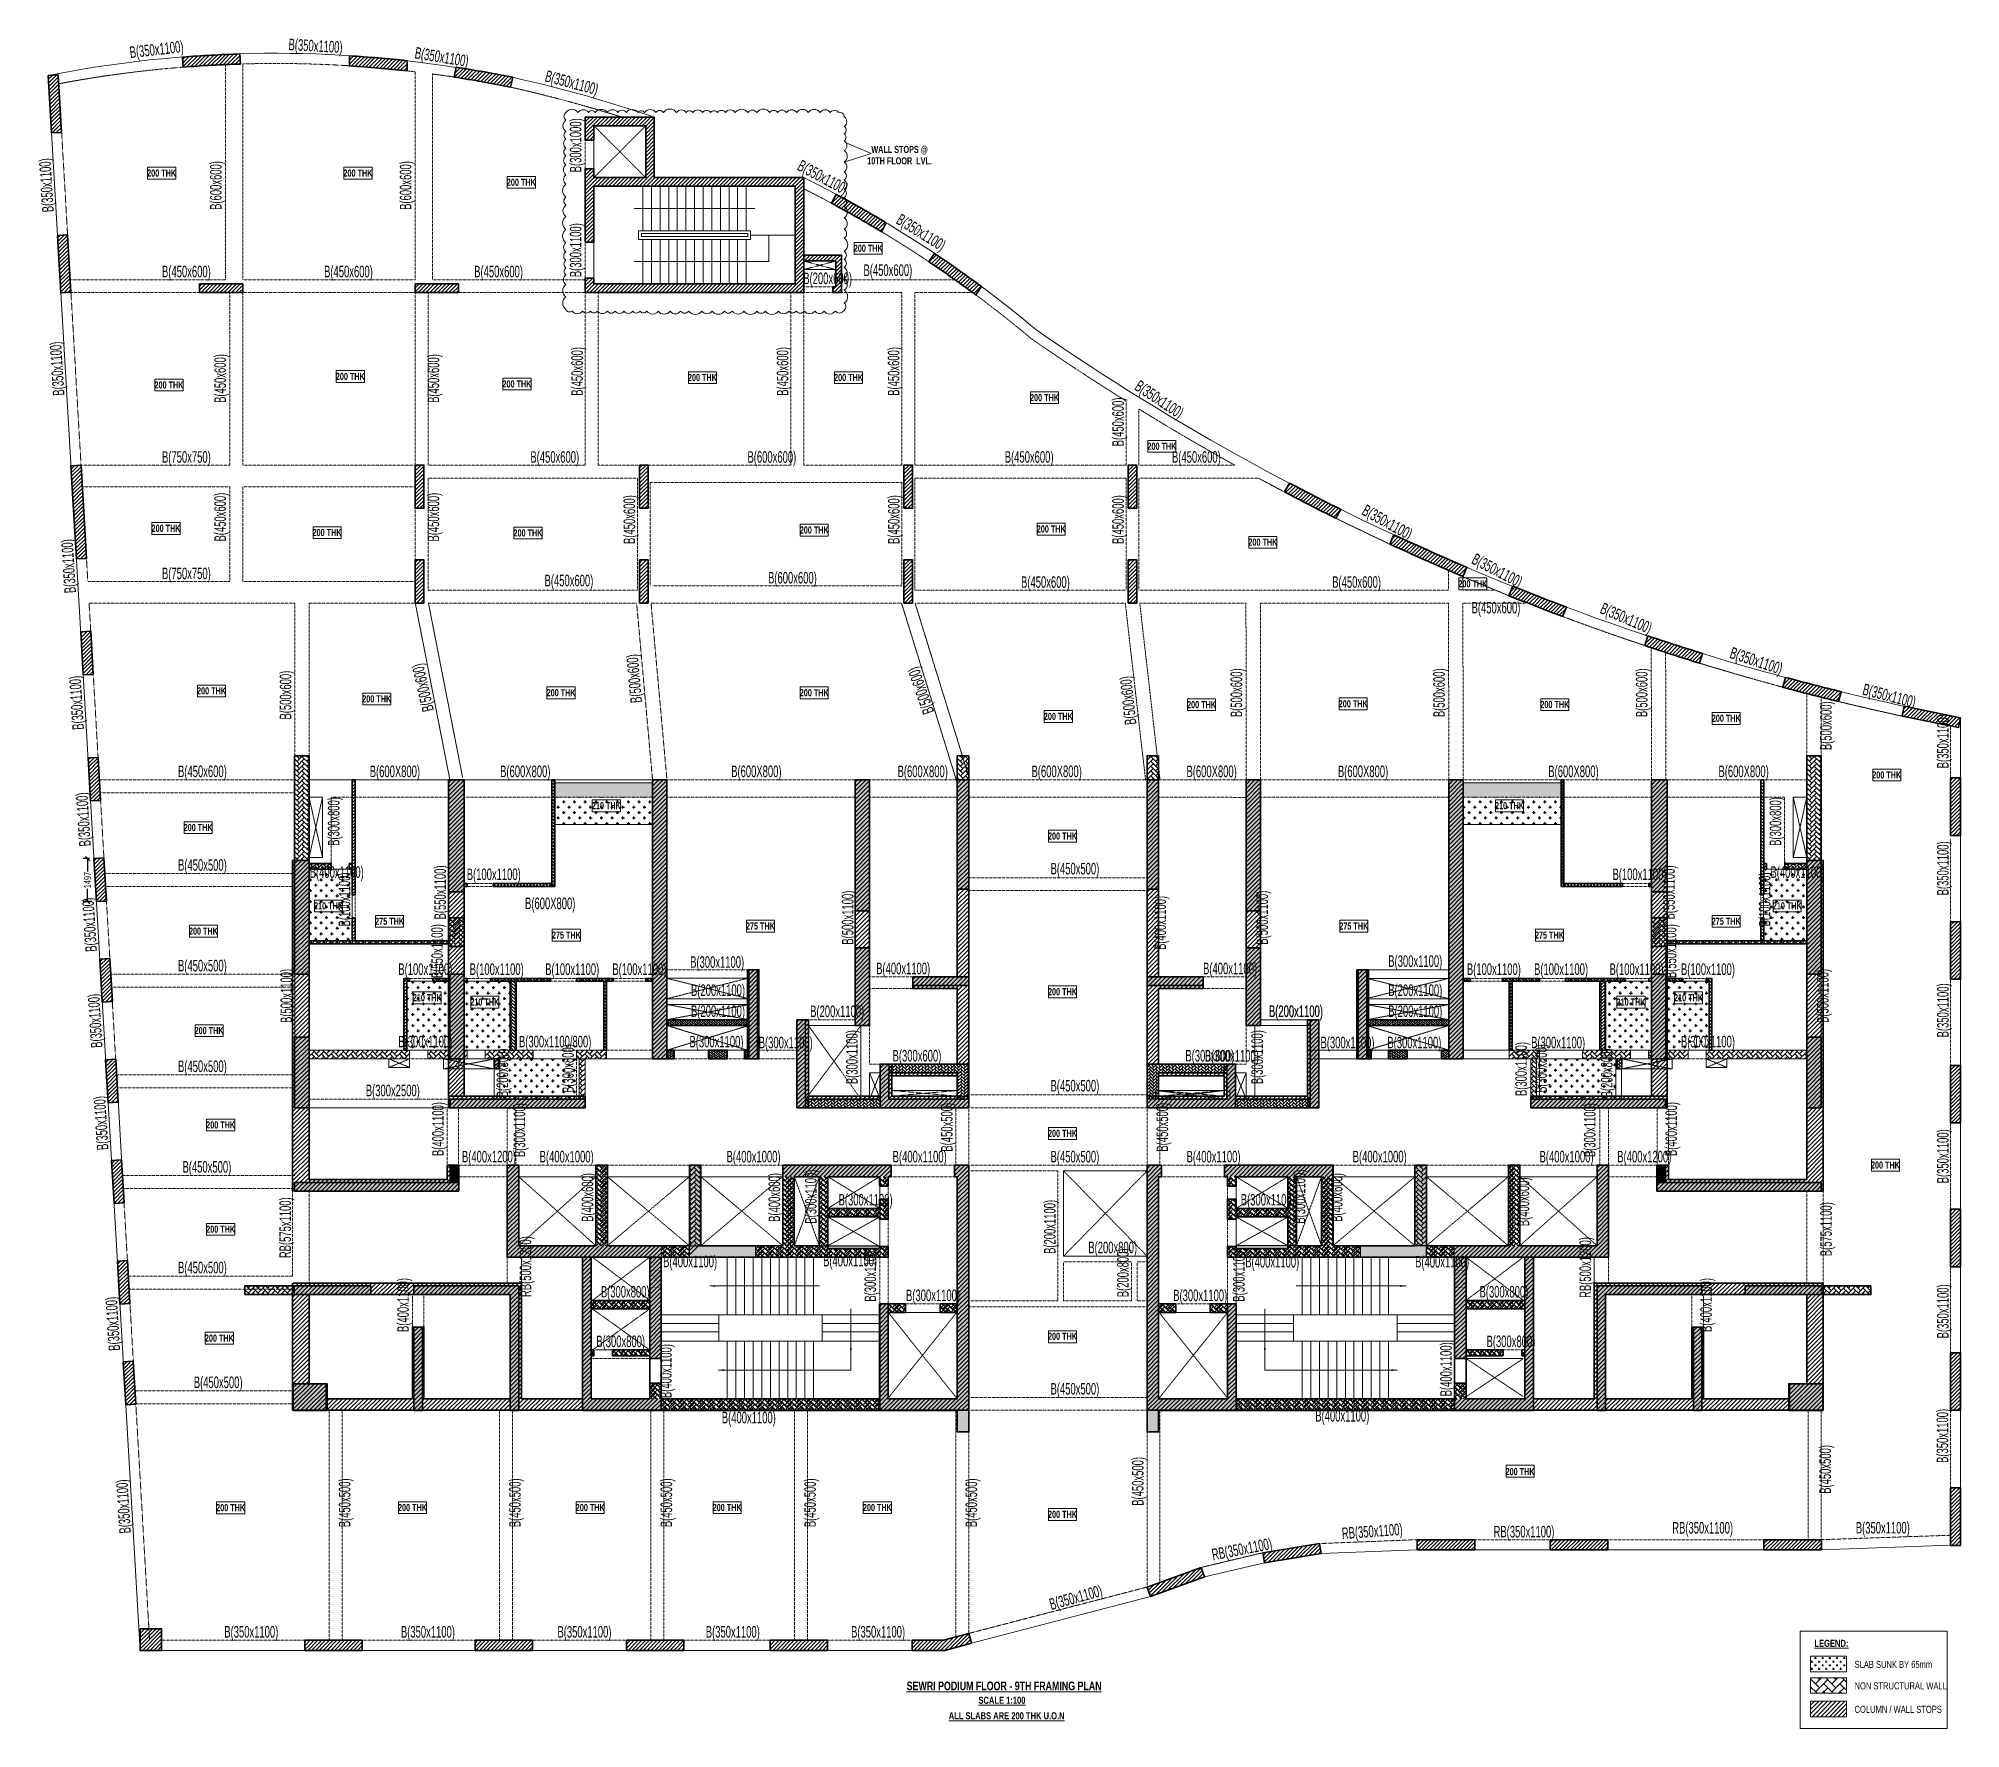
# Model space of a CAD drawing. Header units: millimetres. Extents: x 8 to 196387, y 9 to 58792.
# Drawn here: x 8 to 66871, y 9 to 58792 of the extents above; entities that cross this region are included whole.
import ezdxf

# ---------------------------------------------------------------- set-up
doc = ezdxf.new("R2010")
doc.units = ezdxf.units.MM
doc.linetypes.add('HIDDEN', pattern=[0.375, 0.25, -0.125])
for name, color, linetype, lineweight in [('A-ANNO-DIMS', 8, 'Continuous', 15), ('A-DETL-MISC', 35, 'Continuous', 15), ('A-FLOR-IDEN', 11, 'Continuous', 9), ('A-HIDD-ABVE', 8, 'HIDDEN', 20), ('G-ANNO-TEXT', 231, 'Continuous', 9), ('S-BEAM', 7, 'Continuous', 18), ('S-BEAM-IDEN', 2, 'Continuous', 9), ('S-COL HATCH', 9, 'Continuous', 0), ('S-COLS', 5, 'Continuous', 35)]:
    doc.layers.add(name, color=color, linetype=linetype, lineweight=lineweight)
for name, color, linetype in [('changes', 7, 'Continuous'), ('S-CUTOUT', 1, 'Continuous'), ('SUNK SLAB', 8, 'Continuous')]:
    doc.layers.add(name, color=color, linetype=linetype)
doc.styles.add('Dim.s & Anno.(Misc.)', font='ARIALN.TTF')
doc.styles.add('SOBHA', font='swisscl.ttf')
doc.styles.add('Swis721 LtCn BT', font='swisscl.ttf', dxfattribs={"width": 0.9, "height": 233.355162})
doc.styles.add('Swis721 LtCn BT_2', font='swisscl.ttf', dxfattribs={"height": 244.992296})
doc.styles.add('Swis721 LtCn BT_B', font='', dxfattribs={"width": 0.9, "height": 246.918336})
doc.styles.get('Swis721 LtCn BT_B').set_extended_font_data('Swis721 LtCn BT', bold=True)
doc.dimstyles.new('A-GFC-100', dxfattribs={"dimscale": 100, "dimtxt": 1.75, "dimasz": 1.5, "dimexe": 1.5, "dimexo": 0, "dimgap": 1, "dimtad": 1, "dimdsep": 46, "dimtxsty": 'Dim.s & Anno.(Misc.)', "dimblk": 'ARCHTICK', "dimcen": 0, "dimdle": 1.5, "dimclrd": 256, "dimclre": 8, "dimclrt": 6, "dimazin": 2, "dimtfac": 1, "dimtix": 1, "dimtmove": 2, "dimatfit": 3, "dimfxl": 1, "dimtolj": 1, "dimlwd": -1, "dimlwe": 9, "dimarcsym": 0})
doc.dimstyles.new('S-100', dxfattribs={"dimscale": 100, "dimtxt": 2.5, "dimasz": 1.5, "dimexe": 1.5, "dimexo": 1.5, "dimgap": 0.1, "dimtad": 0, "dimdec": 0, "dimrnd": 0.0005, "dimzin": 0, "dimdsep": 46, "dimtxsty": 'SOBHA', "dimblk": 'OBLIQUE', "dimcen": 0.09, "dimclrd": 8, "dimclre": 8, "dimclrt": 6, "dimadec": 0, "dimazin": 0, "dimtfac": 1, "dimtdec": 0, "dimtofl": 0, "dimtmove": 0, "dimatfit": 3, "dimfxl": 1.5, "dimfxlon": 1, "dimtolj": 1, "dimtzin": 0, "dimlwd": -1, "dimlwe": -1, "dimarcsym": 0})
pattern_1 = [(45, (-31699446.87, 20890861.25), (-75.1300955, 75.1300955), [])]
pattern_2 = [(45, (-31794446.86, 20734809.75), (0, 169.7056275), [360, -120]), (135, (-31794362, 20734894.6), (1e-14, 169.7056275), [360, -120])]
pattern_3 = [(45, (-31794446.86, 20682880.75), (0, 169.7056275), [360, -120]), (135, (-31794362, 20682965.6), (1e-14, 169.7056275), [360, -120])]
pattern_4 = [(45, (-31802317.5, 20729084.55), (0, 169.7056275), [360, -120]), (135, (-31802232.65, 20729169.4), (1e-14, 169.7056275), [360, -120])]
pattern_5 = [(45, (-31802317.5, 20729084.55), (0, 113.13708499), [240, -80]), (135, (-31802260.93, 20729141.12), (9e-15, 113.13708499), [240, -80])]
pattern_6 = [(45, (-31802317.5, 20677155.55), (0, 169.7056275), [360, -120]), (135, (-31802232.65, 20677240.4), (1e-14, 169.7056275), [360, -120])]
pattern_7 = [(45, (-31365336.03, 20949949.553), (0, 84.85281374), [180, -60]), (135, (-31365293.6, 20949991.98), (7e-15, 84.85281374), [180, -60])]
pattern_8 = [(45, (-31365336.03, 20948789.553), (0, 84.85281374), [180, -60]), (135, (-31365293.6, 20948831.98), (7e-15, 84.85281374), [180, -60])]
pattern_9 = [(45, (-31364586.025, 20948789.55), (0, 84.85281374), [180, -60]), (135, (-31364543.6, 20948831.98), (7e-15, 84.85281374), [180, -60])]
pattern_10 = [(45, (-31367286.02, 20948789.55), (0, 84.85281374), [180, -60]), (135, (-31367243.596, 20948831.98), (7e-15, 84.85281374), [180, -60])]
pattern_11 = [(45, (-31235527.81, 20855355.09), (-66.29126074, 66.29126074), [])]
pattern_12 = [(45, (-31363013.31, 20884024.09), (-66.29126074, 66.29126074), [])]
pattern_13 = [(0, (-31345267.23, 21127966.69), (187.5, 187.5), [93.75, -281.25]), (90, (-31345220.35, 21127919.81), (-187.5, 187.5), [93.75, -281.25])]
pattern_14 = [(45, (-31785600.74, 20745886.06), (0, 113.13708499), [240, -80]), (135, (-31785544.17, 20745942.63), (9e-15, 113.13708499), [240, -80])]
pattern_15 = [(0, (-31345264.59, 21127966.69), (187.5, 187.5), [93.75, -281.25]), (90, (-31345217.71, 21127919.81), (-187.5, 187.5), [93.75, -281.25])]
pattern_16 = [(45, (-31785598.1, 20745886.06), (0, 113.13708499), [240, -80]), (135, (-31785541.53, 20745942.63), (9e-15, 113.13708499), [240, -80])]

msp = doc.modelspace()

# ---------------------------------------------------------------- texts
at = {"layer": 'A-FLOR-IDEN', "color": 1, "attachment_point": 2, "line_spacing_factor": 0.964267, "style": 'Swis721 LtCn BT_B'}
for s, insert, char_height, width in [('WALL STOPS @ \\P10TH FLOOR  LVL.', (29962.7, 55055.6), 246.918, 3733.482), ('200 THK', (4292.7, 54233.6), 246.92, 1155), ('200 THK', (4292.7, 54233.6), 246.92, 1155), ('200 THK', (11122.2, 54233.6), 246.92, 1155), ('200 THK', (11122.2, 54233.6), 246.92, 1155), ('200 THK', (16804.2, 53914.1), 246.92, 1155), ('200 THK', (16804.2, 53914.1), 246.92, 1155), ('200 THK', (28874.2, 51618.1), 246.92, 1155), ('200 THK', (28874.2, 51618.1), 246.92, 1155), ('200 THK', (4548.7, 46864.1), 246.92, 1155), ('200 THK', (4548.7, 46864.1), 246.92, 1155), ('200 THK', (10856.2, 47161.1), 246.92, 1155), ('200 THK', (10856.2, 47161.1), 246.92, 1155), ('200 THK', (16653.7, 46899.1), 246.92, 1155), ('200 THK', (16653.7, 46899.1), 246.92, 1155), ('200 THK', (23104.2, 47123.7), 246.92, 1155), ('200 THK', (23104.2, 47123.7), 246.92, 1155), ('200 THK', (28190.2, 47123.7), 246.92, 1155), ('200 THK', (28190.2, 47123.7), 246.92, 1155), ('200 THK', (35006.2, 46424.1), 246.92, 1155), ('200 THK', (35006.2, 46424.1), 246.92, 1155), ('200 THK', (39089.2, 44732.1), 246.92, 1155), ('200 THK', (39089.2, 44732.1), 246.92, 1155), ('200 THK', (4445.5, 41876.7), 246.92, 1155), ('200 THK', (4445.5, 41876.7), 246.92, 1155), ('200 THK', (10047.7, 41731.6), 246.92, 1155), ('200 THK', (10047.7, 41731.6), 246.92, 1155), ('200 THK', (17037.2, 41716.6), 246.92, 1155), ('200 THK', (17037.2, 41716.6), 246.92, 1155), ('200 THK', (26994.7, 41819.1), 246.92, 1155), ('200 THK', (26994.7, 41819.1), 246.92, 1155), ('200 THK', (35239.7, 41854.6), 246.92, 1155), ('200 THK', (35239.7, 41854.6), 246.92, 1155), ('200 THK', (42602.2, 41397.1), 246.92, 1155), ('200 THK', (42602.2, 41397.1), 246.92, 1155), ('200 THK', (49907.2, 39950.1), 246.92, 1155), ('200 THK', (49907.2, 39950.1), 246.92, 1155), ('200 THK', (6029.2, 36226.1), 246.92, 1155), ('200 THK', (6029.2, 36226.1), 246.92, 1155), ('200 THK', (18187.2, 36159.1), 246.92, 1155), ('200 THK', (18187.2, 36159.1), 246.92, 1155), ('200 THK', (26994.7, 36159.1), 246.92, 1155), ('200 THK', (26994.7, 36159.1), 246.92, 1155), ('200 THK', (11776.2, 35946.1), 246.92, 1155), ('200 THK', (11776.2, 35946.1), 246.92, 1155), ('200 THK', (40468.7, 35745.6), 246.92, 1155), ('200 THK', (40468.7, 35745.6), 246.92, 1155), ('200 THK', (45744.7, 35776.6), 246.92, 1155), ('200 THK', (45744.7, 35776.6), 246.92, 1155), ('200 THK', (52759.2, 35751.1), 246.92, 1155), ('200 THK', (52759.2, 35751.1), 246.92, 1155), ('200 THK', (35485.7, 35336.6), 246.92, 1155), ('200 THK', (35485.7, 35336.6), 246.92, 1155), ('200 THK', (58721.2, 35269.6), 246.92, 1155), ('200 THK', (58721.2, 35269.6), 246.92, 1155), ('200 THK', (64303.2, 33300.6), 246.92, 1155), ('200 THK', (64303.2, 33300.6), 246.92, 1155), ('210 THK', (19762.3, 32231.9, 0), 246.92, 1155), ('210 THK', (51180.6, 32231.9, 0), 246.92, 1155), ('200 THK', (5563.3, 31471.5), 246.92, 1155), ('200 THK', (35631.5, 31174.9), 246.92, 1155), ('210 THK', (10099.8, 28748.4, 0), 246.92, 1155), ('210 THK', (60843.1, 28748.4, 0), 246.92, 1155), ('275 THK', (12223.7, 28211), 246.92, 1155), ('275 THK', (58719.2, 28211), 246.92, 1155), ('200 THK', (5745.8, 27868.8), 246.92, 1155), ('275 THK', (18372.8, 27729.5), 246.92, 1155), ('275 THK', (25123.5, 28045.3), 246.92, 1155), ('275 THK', (45763.6, 28045.3), 246.92, 1155), ('275 THK', (52570.1, 27729.5), 246.92, 1155), ('210 THK', (13533.3, 25551.9, 0), 246.92, 1155), ('200 THK', (35631.5, 25760.6), 246.92, 1155), ('210 THK', (57409.7, 25551.9, 0), 246.92, 1155), ('210 THK', (15534.1, 25401.9, 0), 246.92, 1155), ('210 THK', (55408.8, 25401.9, 0), 246.92, 1155), ('200 THK', (5943.3, 24408.8), 246.92, 1155), ('200 THK', (6346.8, 21126.9), 246.92, 1155), ('200 THK', (35631.5, 20834.8), 246.92, 1155), ('200 THK', (64257.8, 19731.1), 246.92, 1155), ('200 THK', (6346.8, 17500.6), 246.92, 1155), ('200 THK', (6299.8, 13712.6), 246.92, 1155), ('200 THK', (35631.5, 13775.9), 246.92, 1155), ('200 THK', (51548.2, 9069.1), 246.92, 1155), ('200 THK', (6693.5, 7815.9), 246.92, 1155), ('200 THK', (13020.3, 7819.6), 246.92, 1155), ('200 THK', (19203.6, 7819.6), 246.92, 1155), ('200 THK', (23966.1, 7819.6), 246.92, 1155), ('200 THK', (29191.1, 7819.6), 246.92, 1155), ('200 THK', (35631.5, 7584.5), 246.92, 1155)]:
    msp.add_mtext(s, dxfattribs=dict(at, insert=insert, char_height=char_height, width=width))
at = {"layer": 'G-ANNO-TEXT', "color": 7, "char_height": 244.992, "attachment_point": 1, "line_spacing_factor": 0.971848, "style": 'Swis721 LtCn BT_2'}
for s, insert, width in [('\\fSwis721 LtCn BT|b1|i0|c0|p34|;\\LLEGEND:', (61787.9, 3095.8), 1299), ('SLAB SUNK BY 65mm', (63183.8, 2362.6), 3845.238), ('NON STRUCTURAL WALL', (63183.8, 1616.1), 3845.238), ('COLUMN / WALL STOPS', (63183.8, 799.8), 3845.238)]:
    msp.add_mtext(s, dxfattribs=dict(at, insert=insert, width=width))
at = {"layer": 'G-ANNO-TEXT', "color": 6, "insert": (30209.8, 1642.7), "char_height": 300, "width": 6923.66, "attachment_point": 1, "line_spacing_factor": 0.971848, "style": 'Swis721 LtCn BT_2'}
msp.add_mtext('{\\fSwis721 LtCn BT|b1|i0|c0|p34;\\LSEWRI PODIUM FLOOR - 9TH FRAMING PLAN }', dxfattribs=at)
at = {"layer": 'G-ANNO-TEXT', "color": 1, "char_height": 244.992, "attachment_point": 1, "line_spacing_factor": 0.971848, "style": 'Swis721 LtCn BT_2'}
for s, insert, width in [('{\\fSwis721 LtCn BT|b1|i0|c0|p34;\\LSCALE 1:100}', (32707.7, 1115), 1551.037), ('{\\fSwis721 LtCn BT|b1|i0|c0|p34;\\LALL SLABS ARE 200 THK U.O.N}', (31673.4, 576.6), 3728.693)]:
    msp.add_mtext(s, dxfattribs=dict(at, insert=insert, width=width))
at = {"layer": 'S-BEAM-IDEN', "style": 'Swis721 LtCn BT', "width": 0.8}
for s, rotation, p in [('B(350x1100)', 6.479048, (3206.4, 58107.5)), ('B(350x1100)', 356.840561, (8699.1, 58387.9)), ('B(350x1100)', 350.685393, (13078.9, 58102.7)), ('B(350x1100)', 345.05471, (17601.9, 57304.9)), ('B(300x1000)', 90, (18894.1, 54136.8, 0)), ('B(350x1100)', 93.604421, (541.2, 52760.4, 0)), ('B(600x600)', 90, (6377.4, 52830.5)), ('B(600x600)', 90, (12979.8, 52830.5, 0)), ('B(350x1100)', 331.79745, (26374.2, 54233.2)), ('B(300x1100)', 90, (18894.1, 50489, 0)), ('B(350x1100)', 327.983375, (29810.5, 52378.1)), ('B(450x600)', 360, (4306.7, 50485.6)), ('B(450x600)', 360, (9944.4, 50485.6)), ('B(450x600)', 360, (15166.8, 50485.6)), ('B(450x600)', 360, (28708.9, 50533.8, 0)), ('B(200x600)', 360, (26613.9, 50248.4, 0)), ('B(350x1100)', 93.604421, (913.4, 46380.7, 0)), ('B(450x600)', 90, (6527.8, 46117.1, 0)), ('B(450x600)', 90, (13946.5, 46115.9)), ('B(450x600)', 90, (18944.4, 46363, 0)), ('B(450x600)', 90, (26094.4, 46363, 0)), ('B(450x600)', 90, (29955.1, 46363, 0)), ('B(350x1100)', 326.357118, (38105.8, 46595.5)), ('B(450x600)', 90, (37762.1, 44606.8, 0)), ('B(750x750)', 360, (4306.7, 44035.6)), ('B(450x600)', 360, (17121.1, 44035.6)), ('B(600x600)', 360, (24672.8, 44035.6)), ('B(450x600)', 360, (33622.8, 44035.6)), ('B(450x600)', 360, (39440.9, 44035.6)), ('B(450x600)', 90, (6527.8, 41296.3, 0)), ('B(450x600)', 90, (13946.5, 41295.1)), ('B(450x600)', 90, (20762.1, 41210.1, 0)), ('B(450x600)', 90, (29962.1, 41210.1, 0)), ('B(450x600)', 90, (37762.1, 41210.1, 0)), ('B(350x1100)', 331.043018, (46011.9, 42250.1)), ('B(350x1100)', 93.604421, (1314.1, 39513.1, 0)), ('B(350x1100)', 332.517574, (49827.4, 40547.3)), ('B(750x750)', 360, (4306.7, 39985.6)), ('B(450x600)', 360, (17613.6, 39738.3)), ('B(600x600)', 360, (25388.6, 39835.6)), ('B(450x600)', 360, (34189.5, 39685.6)), ('B(450x600)', 360, (45013.8, 39685.6)), ('B(450x600)', 360, (49862.3, 38795.6)), ('B(350x1100)', 336.769663, (54298.7, 38817.8)), ('B(350x1100)', 341.716901, (58811.4, 37254)), ('B(500x600)', 90, (8803.5, 35104.9)), ('B(500x600)', 103.063954, (13765, 35430.5)), ('B(500x600)', 95.079556, (21005.1, 35699, 0)), ('B(500x600)', 109.177342, (31172.9, 35374.3, 0)), ('B(500x600)', 90, (41878.3, 35186.3)), ('B(500x600)', 90, (48928.3, 35186.3, 0)), ('B(500x600)', 90, (55978.3, 35186.3)), ('B(350x1100)', 93.604421, (1591.4, 34759.6, 0)), ('B(500x600)', 96.261232, (38203.4, 34943.2, 0)), ('B(350x1100)', 345.468765, (63433.9, 35975.5)), ('B(500x600)', 90, (62386.8, 34038.9)), ('B(350x1100)', 90, (66456.3, 33407.8)), ('B(450x600)', 360, (4863.7, 33101.4)), ('B(350x1100)', 93.604421, (1828, 30703.8, 0)), ('B(300x800)', 90, (10477.9, 30709.8)), ('B(300x800)', 90, (60631.7, 30709.8)), ('B(350x1100)', 90, (66456.3, 28987.3)), ('B(450x500)', 360, (4863.7, 29843.8)), ('B(400x1100)', 360, (9445.1, 29596.8)), ('B(100x1100)', 90, (10853.1, 27907.6)), ('B(550x1100)', 90, (14179.7, 28149.5)), ('B(100x1100)', 360, (14907.3, 29521.2)), ('B(550x1100)', 90, (56929.9, 28149.5)), ('B(100x1100)', 90, (60256.5, 27907.6)), ('B(350x1100)', 93.604421, (2041.9, 27038.2, 0)), ('B(500x1100)', 90, (28358.1, 27272.7)), ('B(400x1100)', 90, (39229.9, 27089.7)), ('B(500x1100)', 90, (42779.9, 27272.7)), ('B(550x1100)', 90, (14074.8, 26109.4)), ('B(550x1100)', 90, (56984.8, 26109.4)), ('B(450x500)', 360, (4863.7, 26343.8)), ('B(300x1100)', 360, (22678.8, 26469)), ('B(500x1100)', 90, (8829.7, 24551.6)), ('B(100x1100)', 360, (12527, 26221.2)), ('B(100x1100)', 360, (15010.4, 26221.2)), ('B(100x1100)', 360, (17636.5, 26221.2)), ('B(100x1100)', 360, (19973.3, 26221.2)), ('B(400x1100)', 360, (29150, 26244.4, 0)), ('B(500x1100)', 90, (62279.9, 24551.6)), ('B(350x1100)', 93.604421, (2236.8, 23697.8, 0)), ('B(200x1100)', 360, (22708.5, 25491.7, 0)), ('B(350x1100)', 90, (66456.3, 24049.3)), ('B(200x1100)', 360, (22708.5, 24761.7, 0)), ('B(200x1100)', 360, (26853.8, 24754.4, 0)), ('B(300x1100)', 360, (12527, 23700.9)), ('B(300x1100/800)', 360, (16724.7, 23700.9)), ('B(300x1100)', 360, (22654.5, 23701.7)), ('B(300x1100)', 360, (25064.5, 23669)), ('B(300x1100)', 90, (28505.7, 22422, 0)), ('B(300x1100)', 90, (42603.1, 22422, 0)), ('B(200x800)', 90, (16346.1, 21965.8)), ('B(300x800)', 90, (18629.7, 22117.3, 0)), ('B(300x600)', 360, (29719.9, 23211.6)), ('B(300x600)', 360, (39906, 23211.6)), ('B(300x1100)', 90, (51782.5, 22008.3)), ('B(300x800)', 90, (52479.9, 22117.3, 0)), ('B(200x800)', 90, (54763.5, 21965.8)), ('B(450x500)', 360, (4863.7, 22843.8)), ('B(300x2500)', 360, (11395.9, 22000.9, 0)), ('B(350x1100)', 93.604421, (2444.2, 20142.2, 0)), ('B(400x1100)', 90, (14105.5, 19920.3)), ('B(300x1100)', 90, (16937.8, 19884.8)), ('B(450x500)', 90, (31805.7, 20075.1, 0)), ('B(450x500)', 90, (39303.1, 20075.1, 0)), ('B(300x1100)', 90, (54171, 19884.8)), ('B(400x1100)', 90, (57003.2, 19920.3)), ('B(350x1100)', 90, (66456.3, 18973.8)), ('B(400x1200)', 360, (14740, 19701.7)), ('B(400x1000)', 360, (17444.4, 19701.7)), ('B(400x1000)', 360, (23944.4, 19701.7)), ('B(400x1100)', 360, (29724.4, 19701.7)), ('B(450x500)', 360, (35214.9, 19701.7)), ('B(450x500)', 360, (5019.7, 19343.8)), ('B(300x1100)', 90, (27075.7, 17570.3)), ('B(300x1100)', 90, (44077.7, 17570.3)), ('B(400x600)', 90, (19305.7, 17633)), ('B(400x600)', 90, (25805.7, 17633)), ('B(400x600)', 90, (45368.2, 17633, 0)), ('B(400x600)', 90, (51865.5, 17481.3, 0)), ('RB(575x1100)', 90, (8792.2, 16370)), ('B(300x1100)', 360, (27842.1, 18201.6)), ('B(200x1100)', 90, (35387.7, 16517.8)), ('B(575x1100)', 90, (62391.5, 16438, 0)), ('RB(500x1200)', 90, (17149.6, 15018.4)), ('B(200x800)', 360, (36529.4, 16541.7)), ('RB(500x1200)', 90, (54016.5, 14987.5)), ('B(450x500)', 360, (4863.7, 15843.8)), ('B(400x1100)', 360, (21737.4, 16055.5)), ('B(400x1100)', 360, (27303.3, 16084.4)), ('B(300x1100)', 90, (29144.2, 14857.4, 0)), ('B(200x800)', 90, (37932.8, 15010.7)), ('B(300x1100)', 90, (41964.6, 14857.4, 0)), ('B(400x1100)', 360, (41987.7, 16045.2)), ('B(400x1100)', 360, (47897.4, 16045.2)), ('B(400x1100)', 90, (12891.1, 13800.4)), ('B(300x800)', 360, (19572.2, 15001.7)), ('B(300x800)', 360, (50138.2, 15001.7)), ('B(400x1100)', 90, (58217.6, 13800.4)), ('B(350x1100)', 90, (66456.3, 13580.8)), ('B(350x1100)', 93.604421, (2851.6, 13160.2, 0)), ('B(300x1100)', 360, (30188.2, 14876.5)), ('B(300x800)', 360, (19414.2, 13276.5)), ('B(400x1100)', 90, (49170.9, 11565.6)), ('B(400x1100)', 90, (22032.2, 11503.1)), ('B(450x500)', 360, (5412.2, 11851.4)), ('B(450x500)', 360, (35214.9, 11626.5)), ('B(400x1100)', 360, (23780.3, 10626.7)), ('B(400x1100)', 360, (44425.2, 10688.1)), ('B(350x1100)', 90, (66442.3, 9248.8, 0)), ('B(450x500)', 90, (38450.1, 7758.2)), ('B(450x500)', 90, (62362.1, 8173.6)), ('B(350x1100)', 93.604421, (3222.3, 6806.1, 0)), ('B(450x500)', 90, (10858.6, 7012.9)), ('B(450x500)', 90, (16782.7, 7012.9, 0)), ('B(450x500)', 90, (22049.5, 7012.9)), ('B(450x500)', 90, (27049.5, 7012.9)), ('B(450x500)', 90, (32658.6, 7012.9)), ('RB(350x1100)', 4.137547, (45362.5, 6594.2, 0)), ('RB(350x1100)', 10.788367, (40869, 5857.5)), ('B(350x1100)', 15.483236, (35241.2, 4127.8)), ('B(350x1100)', 360, (6473.1, 3173.9)), ('B(350x1100)', 360, (12617.6, 3173.9)), ('B(350x1100)', 360, (18062.6, 3173.9)), ('B(350x1100)', 360, (23223.6, 3173.9)), ('B(350x1100)', 360, (28277.1, 3173.9))]:
    msp.add_text(s, height=400, rotation=rotation, dxfattribs=at).set_placement(p)
for s, p in [('B(600X800)', (11532.6, 33100.9, 0)), ('B(600X800)', (16068.6, 33100.9, 0)), ('B(600X800)', (24106.2, 33100.9, 0)), ('B(600X800)', (29893.9, 33100.9, 0)), ('B(600X800)', (34553.6, 33100.9, 0)), ('B(600X800)', (39944, 33100.9, 0)), ('B(600X800)', (45211.5, 33100.9, 0)), ('B(600X800)', (52530.4, 33100.9, 0)), ('B(600X800)', (58449.8, 33100.9, 0)), ('B(450x500)', (35214.9, 29717.3)), ('B(100x1100)', (54764.6, 29521.2)), ('B(400x1100)', (60259.8, 29596.8)), ('B(600X800)', (16935.2, 28509.8, 0)), ('B(300x1100)', (46963.4, 26500.9)), ('B(400x1100)', (40521.1, 26244.4, 0)), ('B(100x1100)', (49698.6, 26221.2)), ('B(100x1100)', (52035.4, 26221.2)), ('B(100x1100)', (54661.4, 26221.2)), ('B(100x1100)', (57144.9, 26221.2)), ('B(200x1100)', (46963.4, 25490.9, 0)), ('B(200x1100)', (42809, 24760.9)), ('B(200x1100)', (42817.2, 24754.4, 0)), ('B(200x1100)', (46963.4, 24760.9, 0)), ('B(300x1100)', (44606.5, 23669)), ('B(300x1100)', (46931.9, 23669)), ('B(300x1100)', (51933.3, 23669)), ('B(300x1100)', (57144.9, 23700.9)), ('B(300x1100)', (57144.9, 23701.7)), ('B(300x1100)', (40582.9, 23204.4, 0)), ('B(450x500)', (35214.9, 22167.3)), ('B(400x1100)', (39946.6, 19701.7)), ('B(400x1000)', (45726.6, 19701.7)), ('B(400x1000)', (52226.6, 19701.7)), ('B(400x1200)', (54931, 19701.7)), ('B(300x1100)', (41834.3, 18201.6)), ('B(300x1100)', (39482.9, 14876.5)), ('B(300x800)', (50382.2, 13276.5)), ('RB(350x1100)', (50626.7, 6656.8, 0)), ('RB(350x1100)', (56842.6, 6791.5)), ('B(350x1100)', (63228, 6793.1))]:
    msp.add_text(s, height=400, dxfattribs=at).set_placement(p)

# ---------------------------------------------------------------- blocks, each defined once
blk = doc.blocks.new('A$Cd226b1b4')
at = {"layer": 'S-COL HATCH', "transparency": 33554687}
h = blk.add_hatch(dxfattribs=at)
h.set_pattern_fill('ANSI31', color=256, scale=850)
h.set_pattern_definition(pattern_1)
h.paths.add_polyline_path([(5425, 10925), (5425, 10525), (10175, 10525), (10175, 10925)])
h.paths.add_polyline_path([(5425, 10925), (5975, 10925), (5975, 21925), (5425, 21925)])
h = blk.add_hatch(dxfattribs=at)
h.set_pattern_fill('ANSI31', color=256, scale=850)
h.set_pattern_definition(pattern_1)
h.paths.add_polyline_path([(12525, 12225), (13025, 12225), (13025, 21925), (12525, 21925)])
h = blk.add_hatch(dxfattribs=at)
h.set_pattern_fill('ANSI31', color=256, scale=850)
h.set_pattern_definition(pattern_1)
h.paths.add_polyline_path([(19575, 13385), (20075, 13385), (20075, 21925), (19575, 21925)])
h = blk.add_hatch(dxfattribs=at)
h.set_pattern_fill('ANSI31', color=256, scale=850)
h.set_pattern_definition(pattern_1)
h.paths.add_polyline_path([(23525, 21925), (23125, 21925), (23125, 15075), (21575, 15075), (21575, 14675), (23125, 14675), (23125, 12035), (23525, 12035)])
h = blk.add_hatch(dxfattribs=at)
h.set_pattern_fill('ANSI31', color=256, scale=850)
h.set_pattern_definition(pattern_1)
h.paths.add_polyline_path([(29725, 12035), (30125, 12035), (30125, 14675), (31675, 14675), (31675, 15075), (30125, 15075), (30125, 21925), (29725, 21925)])
h = blk.add_hatch(dxfattribs=at)
h.set_pattern_fill('ANSI31', color=256, scale=850)
h.set_pattern_definition(pattern_1)
h.paths.add_polyline_path([(33675, 13385), (33175, 13385), (33175, 21925), (33675, 21925)])
h = blk.add_hatch(dxfattribs=at)
h.set_pattern_fill('ANSI31', color=256, scale=850)
h.set_pattern_definition(pattern_1)
h.paths.add_polyline_path([(40725, 12225), (40225, 12225), (40225, 21925), (40725, 21925)])
h = blk.add_hatch(dxfattribs=at)
h.set_pattern_fill('ANSI31', color=256, scale=850)
h.set_pattern_definition(pattern_1)
h.paths.add_polyline_path([(43075, 10925), (43075, 10525), (47825, 10525), (47825, 10925)])
h.paths.add_polyline_path([(47825, 21925), (47275, 21925), (47275, 10925), (47825, 10925)])
h = blk.add_hatch(dxfattribs=at)
h.set_pattern_fill('ANSI31', color=256, scale=850)
h.set_pattern_definition(pattern_1)
h.paths.add_polyline_path([(5785, 7625), (5785, 8525), (5385, 8525), (5385, 8025), (575, 8025), (575, 19125), (0, 19129), (0, 7625)])
h = blk.add_hatch(dxfattribs=at)
h.set_pattern_fill('ANSI31', color=256, scale=850)
h.set_pattern_definition(pattern_1)
h.paths.add_polyline_path([(53250, 7625), (53250, 19125), (52675, 19125), (52675, 8025), (47865, 8025), (47865, 8525), (47465, 8525), (47465, 7625)])
h = blk.add_hatch(dxfattribs=at)
h.set_pattern_fill('ANSI31', color=256, scale=850)
h.set_pattern_definition(pattern_1)
h.paths.add_polyline_path([(15825, 12225), (16225, 12225), (16225, 15325), (15825, 15325)])
h = blk.add_hatch(dxfattribs=at)
h.set_pattern_fill('ANSI31', color=256, scale=850)
h.set_pattern_definition(pattern_1)
h.paths.add_polyline_path([(37425, 15325), (37025, 15325), (37025, 12225), (37425, 12225)])
h = blk.add_hatch(dxfattribs=at)
h.set_pattern_fill('ANSI31', color=256, scale=850)
h.set_pattern_definition(pattern_1)
h.paths.add_polyline_path([(17945, 13585), (17545, 13585), (17545, 10525), (17945, 10525), (17945, 10925)])
h = blk.add_hatch(dxfattribs=at)
h.set_pattern_fill('ANSI31', color=256, scale=850)
h.set_pattern_definition(pattern_1)
h.paths.add_polyline_path([(35305, 10925), (35305, 10525), (35705, 10525), (35705, 13585), (35305, 13585)])
h = blk.add_hatch(dxfattribs=at)
h.set_pattern_fill('ANSI31', color=256, scale=850)
h.set_pattern_definition(pattern_1)
h.paths.add_polyline_path([(23525, 10525), (23525, 10925), (23125, 10925), (20845, 10925), (20845, 11635), (20845, 12035), (20445, 12035), (20445, 10925), (20445, 10525)])
h = blk.add_hatch(dxfattribs=at)
h.set_pattern_fill('ANSI31', color=256, scale=850)
h.set_pattern_definition([(45, (-31791544.17, 20890558.58), (-75.1300955, 75.1300955), [])])
h.paths.add_polyline_path([(20845, 11734), (23125, 11734), (23125, 11634), (20845, 11634)])
h = blk.add_hatch(dxfattribs=at)
h.set_pattern_fill('ANSI31', color=256, scale=850)
h.set_pattern_definition(pattern_1)
h.paths.add_polyline_path([(32805, 10525), (32805, 10925), (32805, 12035), (32405, 12035), (32405, 11635), (32405, 10925), (30125, 10925), (29725, 10925), (29725, 10525)])
h = blk.add_hatch(dxfattribs=at)
h.set_pattern_fill('ANSI31', color=256, scale=850)
h.set_pattern_definition([(45, (-31782264.16, 20890558.58), (-75.1300955, 75.1300955), [])])
h.paths.add_polyline_path([(30125, 11734), (32405, 11734), (32405, 11634), (30125, 11634)])
h = blk.add_hatch(dxfattribs=at)
h.set_pattern_fill('ANSI31', color=256, scale=850)
h.set_pattern_definition([(45, (-31794444.17, 20889749.36), (-75.1300955, 75.1300955), [])])
h.paths.add_polyline_path([(17945, 10925), (20445, 10925), (20445, 10824), (17945, 10824)])
h = blk.add_hatch(dxfattribs=at)
h.set_pattern_fill('ANSI31', color=256, scale=850)
h.set_pattern_definition([(45, (-31779584.16, 20889749.29), (-75.1300955, 75.1300955), [])])
h.paths.add_polyline_path([(32805, 10925), (35305, 10925), (35305, 10824), (32805, 10824)])
h = blk.add_hatch(dxfattribs=at)
h.set_pattern_fill('ANSI31', color=256, scale=850)
h.set_pattern_definition(pattern_1)
h.paths.add_polyline_path([(12825, 5325), (12825, 5725), (7871, 5725), (7871, 8525), (7471, 8525), (7471, 5325)])
at = {"layer": 'S-COL HATCH'}
h = blk.add_hatch(dxfattribs=at)
h.set_pattern_fill('AR-HBONE', color=256, scale=30)
h.set_pattern_definition(pattern_2)
h.paths.add_polyline_path([(10555, 5725), (10955, 5725), (10955, 8525), (10555, 8525)])
h = blk.add_hatch(dxfattribs=at)
h.set_pattern_fill('AR-HBONE', color=256, scale=30)
h.set_pattern_definition(pattern_2)
h.paths.add_polyline_path([(13805, 8525), (14205, 8525), (14205, 5725), (13805, 5725)])
h = blk.add_hatch(dxfattribs=at)
h.set_pattern_fill('AR-HBONE', color=256, scale=30)
h.set_pattern_definition(pattern_2)
h.paths.add_polyline_path([(18325, 8125), (18625, 8125), (18625, 7025), (20425, 7025), (20425, 7350), (20725, 7350), (20725, 6648), (20425, 6648), (20425, 6725), (18625, 6725), (18625, 5625), (20425, 5625), (20425, 5703), (20725, 5703), (20725, 5325), (16105, 5325), (16105, 5725), (18325, 5725)])
at = {"layer": 'S-COL HATCH', "transparency": 33554687}
h = blk.add_hatch(dxfattribs=at)
h.set_pattern_fill('ANSI31', color=256, scale=850)
h.set_pattern_definition(pattern_1)
h.paths.add_polyline_path([(17055, 8525), (20825, 8525), (20825, 8125), (17055, 8125)])
at = {"layer": 'S-COL HATCH'}
h = blk.add_hatch(dxfattribs=at)
h.set_pattern_fill('AR-HBONE', color=256, scale=30)
h.set_pattern_definition(pattern_2)
h.paths.add_polyline_path([(17055, 5725), (17455, 5725), (17455, 8125), (17055, 8125)])
at = {"layer": 'S-COL HATCH', "transparency": 33554687}
h = blk.add_hatch(dxfattribs=at)
h.set_pattern_fill('ANSI31', color=256, scale=850)
h.set_pattern_definition(pattern_1)
h.paths.add_polyline_path([(20725, 3700), (20425, 3700), (20425, 400), (20425, 0), (23125, 0), (23525, 0), (23525, 400), (23525, 400), (23525, 8525), (23025, 8525), (23025, 8125), (23125, 8125), (23125, 400), (23125, 400), (20725, 400), (20725, 400)])
at = {"layer": 'S-COL HATCH'}
h = blk.add_hatch(dxfattribs=at)
h.set_pattern_fill('AR-HBONE', color=256, scale=30)
h.set_pattern_definition(pattern_2)
h.paths.add_polyline_path([(20425, 8125), (20725, 8125), (20725, 7800), (20425, 7800)])
at = {"layer": 'S-COL HATCH', "transparency": 33554687}
h = blk.add_hatch(dxfattribs=at)
h.set_pattern_fill('ANSI31', color=256, scale=850)
h.set_pattern_definition(pattern_1)
h.paths.add_polyline_path([(32525, 3700), (32825, 3700), (32825, 400), (32825, 0), (30125, 0), (29725, 0), (29725, 400), (29725, 400), (29725, 8525), (30225, 8525), (30225, 8125), (30125, 8125), (30125, 400), (30125, 400), (32525, 400), (32525, 400)])
h = blk.add_hatch(dxfattribs=at)
h.set_pattern_fill('ANSI31', color=256, scale=850)
h.set_pattern_definition(pattern_1)
h.paths.add_polyline_path([(36195, 8525), (32425, 8525), (32425, 8125), (36195, 8125)])
at = {"layer": 'S-COL HATCH'}
h = blk.add_hatch(dxfattribs=at)
h.set_pattern_fill('AR-HBONE', color=256, scale=30)
h.set_pattern_definition(pattern_2)
h.paths.add_polyline_path([(34925, 8125), (34625, 8125), (34625, 7025), (32825, 7025), (32825, 7350), (32525, 7350), (32525, 6648), (32825, 6648), (32825, 6725), (34625, 6725), (34625, 5625), (32825, 5625), (32825, 5703), (32525, 5703), (32525, 5325), (37145, 5325), (37145, 5725), (34925, 5725)])
h = blk.add_hatch(dxfattribs=at)
h.set_pattern_fill('AR-HBONE', color=256, scale=30)
h.set_pattern_definition(pattern_2)
h.paths.add_polyline_path([(32825, 8125), (32525, 8125), (32525, 7800), (32825, 7800)])
h = blk.add_hatch(dxfattribs=at)
h.set_pattern_fill('AR-HBONE', color=256, scale=30)
h.set_pattern_definition(pattern_2)
h.paths.add_polyline_path([(36195, 5725), (35795, 5725), (35795, 8125), (36195, 8125)])
h = blk.add_hatch(dxfattribs=at)
h.set_pattern_fill('AR-HBONE', color=256, scale=30)
h.set_pattern_definition(pattern_2)
h.paths.add_polyline_path([(39445, 8525), (39045, 8525), (39045, 5725), (39445, 5725)])
at = {"layer": 'S-COL HATCH', "transparency": 33554687}
h = blk.add_hatch(dxfattribs=at)
h.set_pattern_fill('ANSI31', color=256, scale=850)
h.set_pattern_definition(pattern_1)
h.paths.add_polyline_path([(40425, 5325), (40425, 5725), (45379, 5725), (45379, 8525), (45779, 8525), (45779, 5325)])
at = {"layer": 'S-COL HATCH'}
h = blk.add_hatch(dxfattribs=at)
h.set_pattern_fill('AR-HBONE', color=256, scale=30)
h.set_pattern_definition(pattern_2)
h.paths.add_polyline_path([(42695, 5725), (42295, 5725), (42295, 8525), (42695, 8525)])
h = blk.add_hatch(dxfattribs=at)
h.set_pattern_fill('AR-HBONE', color=256, scale=30)
h.set_pattern_definition(pattern_2)
h.paths.add_polyline_path([(13805, 5725), (12825, 5725), (12825, 5325), (13805, 5325)])
at = {"layer": 'S-COL HATCH', "transparency": 33554687}
h = blk.add_hatch(dxfattribs=at)
h.set_pattern_fill('ANSI31', color=256, scale=850)
h.set_pattern_definition(pattern_1)
edge = h.paths.add_edge_path()
edge.add_line((13805, 5325), (13805, 5725))
edge.add_line((13805, 5725), (14205, 5725))
h = blk.add_hatch(dxfattribs=at)
h.set_pattern_fill('ANSI31', color=256, scale=850)
h.set_pattern_definition(pattern_1)
edge = h.paths.add_edge_path()
edge.add_line((37145, 5725), (37145, 5325))
at = {"layer": 'S-COL HATCH'}
h = blk.add_hatch(dxfattribs=at)
h.set_pattern_fill('AR-HBONE', color=256, scale=30)
h.set_pattern_definition(pattern_2)
h.paths.add_polyline_path([(39445, 5725), (40425, 5725), (40425, 5325), (39445, 5325)])
at = {"layer": 'S-COL HATCH', "transparency": 33554687}
h = blk.add_hatch(dxfattribs=at)
h.set_pattern_fill('ANSI31', color=256, scale=850)
h.set_pattern_definition(pattern_1)
h.paths.add_polyline_path([(10385, 5325), (10085, 5325), (10085, 0), (10385, 0), (12825, 0), (12825, 400), (10385, 400), (10385, 2100), (10385, 2100), (10385, 2100)])
h = blk.add_hatch(dxfattribs=at)
h.set_pattern_fill('ANSI31', color=256, scale=850)
h.set_pattern_definition(pattern_1)
h.paths.add_polyline_path([(12825, 5325), (12425, 5325), (12425, 5325), (12425, 3825), (12425, 3825), (12425, 3525), (12425, 1800), (12825, 1800)])
h = blk.add_hatch(dxfattribs=at)
h.set_pattern_fill('ANSI31', color=256, scale=850)
h.set_pattern_definition(pattern_1)
h.paths.add_polyline_path([(40425, 5325), (40825, 5325), (40825, 5325), (40825, 3825), (40825, 3825), (40825, 3525), (40825, 1800), (40425, 1800)])
h = blk.add_hatch(dxfattribs=at)
h.set_pattern_fill('ANSI31', color=256, scale=850)
h.set_pattern_definition(pattern_1)
h.paths.add_polyline_path([(42865, 5325), (43165, 5325), (43165, 0), (42865, 0), (40425, 0), (40425, 400), (42865, 400), (42865, 2100), (42865, 2100), (42865, 2100)])
h = blk.add_hatch(dxfattribs=at)
h.set_pattern_fill('ANSI31', color=256, scale=850)
h.set_pattern_definition(pattern_1)
h.paths.add_polyline_path([(7571, 4025), (7571, 400), (4571, 400), (4571, 2898), (4171, 2898), (4171, 400), (1200, 400), (1200, 0), (10085, 0), (10085, 400), (7971, 400), (7971, 4425), (0, 4425), (0, 925), (575, 925), (575, 4025)])
h = blk.add_hatch(dxfattribs=at)
h.set_pattern_fill('ANSI31', color=256, scale=850)
h.set_pattern_definition(pattern_1)
h.paths.add_polyline_path([(52675, 4025), (52675, 925), (53250, 925), (53250, 4425), (45279, 4425), (45279, 400), (43165, 400), (43165, 0), (52050, 0), (52050, 400), (49079, 400), (49079, 2898), (48679, 2898), (48679, 400), (45679, 400), (45679, 4025)])
at = {"layer": 'S-COL HATCH'}
h = blk.add_hatch(dxfattribs=at)
h.set_pattern_fill('AR-HBONE', color=256, scale=30)
h.set_pattern_definition(pattern_2)
h.paths.add_polyline_path([(12425, 3825), (10385, 3825), (10385, 3525), (12425, 3525)])
h = blk.add_hatch(dxfattribs=at)
h.set_pattern_fill('AR-HBONE', color=256, scale=30)
h.set_pattern_definition(pattern_3)
h.paths.add_polyline_path([(21325, 3400), (21325, 3700), (20725, 3700), (20725, 3400)])
h.paths.add_polyline_path([(23125, 3400), (23125, 3700), (22525, 3700), (22525, 3400)])
h = blk.add_hatch(dxfattribs=at)
h.set_pattern_fill('AR-HBONE', color=256, scale=30)
h.set_pattern_definition(pattern_3)
h.paths.add_polyline_path([(32525, 3400), (32525, 3700), (31925, 3700), (31925, 3400)])
h.paths.add_polyline_path([(30725, 3400), (30725, 3700), (30125, 3700), (30125, 3400)])
h = blk.add_hatch(dxfattribs=at)
h.set_pattern_fill('AR-HBONE', color=256, scale=30)
h.set_pattern_definition(pattern_2)
h.paths.add_polyline_path([(40825, 3525), (42865, 3525), (42865, 3825), (40825, 3825)])
h = blk.add_hatch(dxfattribs=at)
h.set_pattern_fill('AR-HBONE', color=256, scale=30)
h.set_pattern_definition(pattern_2)
h.paths.add_polyline_path([(10485, 2100), (10385, 2100), (10385, 1900), (10485, 1900)])
h = blk.add_hatch(dxfattribs=at)
h.set_pattern_fill('AR-HBONE', color=256, scale=30)
h.set_pattern_definition(pattern_2)
h.paths.add_polyline_path([(11135, 2100), (11135, 1900), (12425, 1900), (12425, 2100)])
h = blk.add_hatch(dxfattribs=at)
h.set_pattern_fill('AR-HBONE', color=256, scale=30)
h.set_pattern_definition(pattern_2)
h.paths.add_polyline_path([(42115, 2100), (42115, 1900), (40825, 1900), (40825, 2100)])
h = blk.add_hatch(dxfattribs=at)
h.set_pattern_fill('AR-HBONE', color=256, scale=30)
h.set_pattern_definition(pattern_2)
h.paths.add_polyline_path([(42765, 2100), (42865, 2100), (42865, 1900), (42765, 1900)])
at = {"layer": 'S-COL HATCH', "transparency": 33554687}
h = blk.add_hatch(dxfattribs=at)
h.set_pattern_fill('ANSI31', color=256, scale=850)
h.set_pattern_definition(pattern_1)
h.paths.add_polyline_path([(0, 925), (0, 0), (1200, 0), (1200, 925)])
at = {"layer": 'S-COL HATCH'}
h = blk.add_hatch(dxfattribs=at)
h.set_pattern_fill('AR-HBONE', color=256, scale=30)
h.set_pattern_definition(pattern_2)
h.paths.add_polyline_path([(12825, 950), (12425, 950), (12425, 400), (12825, 400)])
h = blk.add_hatch(dxfattribs=at)
h.set_pattern_fill('AR-HBONE', color=256, scale=30)
h.set_pattern_definition(pattern_2)
h.paths.add_polyline_path([(40425, 950), (40825, 950), (40825, 400), (40425, 400)])
at = {"layer": 'S-COL HATCH', "transparency": 33554687}
h = blk.add_hatch(dxfattribs=at)
h.set_pattern_fill('ANSI31', color=256, scale=850)
h.set_pattern_definition(pattern_1)
h.paths.add_polyline_path([(53250, 925), (53250, 0), (52050, 0), (52050, 925)])
at = {"layer": 'S-COL HATCH'}
h = blk.add_hatch(dxfattribs=at)
h.set_pattern_fill('AR-HBONE', color=256, scale=30)
h.set_pattern_definition(pattern_2)
h.paths.add_polyline_path([(12825, 400), (20425, 400), (20425, 0), (12825, 0)])
h = blk.add_hatch(dxfattribs=at)
h.set_pattern_fill('AR-HBONE', color=256, scale=30)
h.set_pattern_definition(pattern_2)
h.paths.add_polyline_path([(40425, 400), (32825, 400), (32825, 0), (40425, 0)])
at = {"layer": 'changes'}
for p, q in [((20845, 11635), (20845, 12035)), ((23125, 12035), (23525, 12035)), ((30125, 12035), (29725, 12035)), ((32405, 11635), (32405, 12035)), ((17945, 10925), (17945, 10525)), ((20445, 10925), (20445, 10525)), ((23125, 10925), (23525, 10925)), ((30125, 10925), (29725, 10925)), ((32805, 10925), (32805, 10525)), ((35305, 10925), (35305, 10525))]:
    blk.add_line(p, q, dxfattribs=at)
at = {"layer": 'changes', "elevation": 0}
for points in [[(13805, 5325), (13805, 5725), (14205, 5725)], [(16105, 5725), (16105, 5325)]]:
    blk.add_lwpolyline(points, dxfattribs=at)
at = {"layer": 'S-COL HATCH', "transparency": 33554687, "elevation": 0}
for points in [[(37145, 5725), (37145, 5325)], [(39445, 5325), (39445, 5725), (39045, 5725)]]:
    blk.add_lwpolyline(points, dxfattribs=at)
at = {"layer": 'S-COLS'}
for p, q in [((20425, 3700), (20425, 400)), ((20725, 3700), (20725, 400)), ((32525, 3700), (32525, 400)), ((32825, 3700), (32825, 400)), ((12425, 1800), (12825, 1800)), ((40825, 1800), (40425, 1800)), ((12425, 950), (12825, 950)), ((40825, 950), (40425, 950)), ((20425, 400), (20425, 0)), ((32825, 400), (32825, 0))]:
    blk.add_line(p, q, dxfattribs=at)
at = {"layer": 'S-COLS', "elevation": 0}
for points in [[(5425, 10925), (5425, 21925), (5975, 21925), (5975, 10925), (5425, 10925)], [(23525, 10525), (23525, 21925), (23125, 21925), (23125, 15075), (21575, 15075), (21575, 14675), (23125, 14675), (23125, 12035), (20445, 12035), (20445, 10925), (17945, 10925), (17945, 13585), (17545, 13585), (17545, 10525), (23525, 10525)], [(29725, 10525), (29725, 21925), (30125, 21925), (30125, 15075), (31675, 15075), (31675, 14675), (30125, 14675), (30125, 12035), (32805, 12035), (32805, 10925), (35305, 10925), (35305, 13585), (35705, 13585), (35705, 10525), (29725, 10525)], [(47825, 10925), (47825, 21925), (47275, 21925), (47275, 10925), (47825, 10925)], [(17055, 8525), (20825, 8525), (20825, 8125), (20725, 8125), (20725, 7800), (20425, 7800), (20425, 8125), (19525, 8125), (18625, 8125), (18625, 7025), (20425, 7025), (20425, 7350), (20725, 7350), (20725, 6648), (20425, 6648), (20425, 6725), (18625, 6725), (18625, 5625), (19525, 5625), (20425, 5625), (20425, 5703), (20725, 5703), (20725, 5325), (18625, 5325), (18625, 5325), (7471, 5325), (7471, 8525), (7871, 8525), (7871, 5725), (10555, 5725), (10555, 8525)], [(10555, 8525), (10955, 8525)], [(10955, 8525), (10955, 5725), (13805, 5725), (13805, 8525)], [(13805, 8525), (14205, 8525)], [(14205, 8525), (14205, 5725), (17055, 5725), (17055, 8525)], [(23525, 400), (23525, 8525), (23025, 8525), (23025, 8125), (23125, 8125), (23125, 400), (20725, 400)], [(29725, 400), (29725, 8525), (30225, 8525), (30225, 8125), (30125, 8125), (30125, 400), (32525, 400)], [(36195, 8525), (32425, 8525), (32425, 8125), (32525, 8125), (32525, 7800), (32825, 7800), (32825, 8125), (33725, 8125), (34625, 8125), (34625, 7025), (32825, 7025), (32825, 7350), (32525, 7350), (32525, 6648), (32825, 6648), (32825, 6725), (34625, 6725), (34625, 5625), (33725, 5625), (32825, 5625), (32825, 5703), (32525, 5703), (32525, 5325), (34625, 5325), (34625, 5325), (45779, 5325), (45779, 8525), (45379, 8525), (45379, 5725), (42695, 5725), (42695, 8525)], [(39045, 8525), (39045, 5725), (36195, 5725), (36195, 8525)], [(39445, 8525), (39045, 8525)], [(42295, 8525), (42295, 5725), (39445, 5725), (39445, 8525)], [(42695, 8525), (42295, 8525)], [(10085, 5325), (10085, 0), (10385, 0)], [(10385, 400), (10385, 5325)], [(12425, 5325), (12425, 400)], [(12425, 0), (12825, 0), (12825, 5325)], [(40825, 0), (40425, 0), (40425, 5325)], [(40825, 5325), (40825, 400)], [(43165, 5325), (43165, 0), (42865, 0)], [(42865, 400), (42865, 5325)], [(0, 4425), (0, 925), (575, 925), (575, 4025), (7571, 4025), (7571, 400), (4571, 400), (4571, 2898), (4171, 2898), (4171, 400), (1200, 400), (1200, 0), (10085, 0)], [(10085, 400), (7971, 400), (7971, 4425), (25, 4425)], [(43165, 400), (45279, 400), (45279, 4425), (53250, 4425)], [(53250, 4425), (53250, 925), (52675, 925), (52675, 4025), (45679, 4025), (45679, 400), (48679, 400), (48679, 2898), (49079, 2898), (49079, 400), (52050, 400), (52050, 0), (43165, 0)], [(20725, 3400), (21325, 3400), (21325, 3700), (20425, 3700)], [(23125, 3400), (22525, 3400), (22525, 3700), (23125, 3700)], [(30125, 3400), (30725, 3400), (30725, 3700), (30125, 3700)], [(32525, 3400), (31925, 3400), (31925, 3700), (32825, 3700)], [(10485, 2100), (10385, 2100)], [(10485, 1900), (10485, 2100)], [(11135, 2100), (11135, 1900)], [(12425, 2100), (11135, 2100)], [(40825, 2100), (42115, 2100)], [(42115, 2100), (42115, 1900)], [(42765, 1900), (42765, 2100)], [(42765, 2100), (42865, 2100)], [(10385, 1900), (10485, 1900)], [(11135, 1900), (12425, 1900)], [(42115, 1900), (40825, 1900)], [(42865, 1900), (42765, 1900)], [(12425, 400), (10385, 400)], [(10385, 0), (12425, 0)], [(20425, 400), (12825, 400), (12825, 0), (23125, 0)], [(23125, 0), (23125, 0), (23525, 0), (23525, 400)], [(30125, 0), (30125, 0), (29725, 0), (29725, 400)], [(32825, 400), (40425, 400), (40425, 0), (30125, 0)], [(40825, 400), (42865, 400)], [(42865, 0), (40825, 0)]]:
    blk.add_lwpolyline(points, dxfattribs=at)
for points in [[(12525, 12225), (13025, 12225), (13025, 21925), (12525, 21925)], [(19575, 13385), (20075, 13385), (20075, 21925), (19575, 21925)], [(33675, 13385), (33175, 13385), (33175, 21925), (33675, 21925)], [(40725, 12225), (40225, 12225), (40225, 21925), (40725, 21925)], [(0, 7629), (5785, 7625), (5785, 8525), (5385, 8525), (5385, 8025), (575, 8025), (575, 19125), (0, 19129)], [(53250, 7625), (47465, 7625), (47465, 8525), (47865, 8525), (47865, 8025), (52675, 8025), (52675, 19125), (53250, 19125)], [(15825, 15325), (16225, 15325), (16225, 12225), (15825, 12225)], [(37425, 15325), (37025, 15325), (37025, 12225), (37425, 12225)], [(23125, 11635), (20845, 11635), (20845, 10925), (23125, 10925)], [(30125, 11635), (32405, 11635), (32405, 10925), (30125, 10925)], [(10175, 10925), (5425, 10925), (5425, 10525), (10175, 10525)], [(43075, 10925), (47825, 10925), (47825, 10525), (43075, 10525)], [(17455, 5725), (18325, 5725), (18325, 8125), (17455, 8125)], [(35795, 5725), (34925, 5725), (34925, 8125), (35795, 8125)], [(12425, 3825), (10385, 3825), (10385, 3525), (12425, 3525)], [(40825, 3825), (42865, 3825), (42865, 3525), (40825, 3525)], [(0, 0), (1200, 0), (1200, 925), (0, 925)], [(53250, 0), (52050, 0), (52050, 925), (53250, 925)]]:
    blk.add_lwpolyline(points, close=True, dxfattribs=at)
blk = doc.blocks.new('A$Cbe320e20')
at = {"layer": 'S-COL HATCH'}
h = blk.add_hatch(dxfattribs=at)
h.set_pattern_fill('AR-HBONE', color=256, scale=30)
h.set_pattern_definition(pattern_4)
h.paths.add_polyline_path([(-7796, 17040), (-7296, 17040), (-7296, 13401), (-7796, 13401)])
h = blk.add_hatch(dxfattribs=at)
h.set_pattern_fill('AR-HBONE', color=256, scale=30)
h.set_pattern_definition(pattern_4)
h.paths.add_polyline_path([(15654, 17040), (15254, 17040), (15254, 16206), (15254, 16206), (15654, 16206)])
h = blk.add_hatch(dxfattribs=at)
h.set_pattern_fill('AR-HBONE', color=256, scale=30)
h.set_pattern_definition(pattern_4)
h.paths.add_polyline_path([(21854, 17040), (22254, 17040), (22254, 16206), (22254, 16206), (21854, 16206)])
h = blk.add_hatch(dxfattribs=at)
h.set_pattern_fill('AR-HBONE', color=256, scale=30)
h.set_pattern_definition(pattern_4)
h.paths.add_polyline_path([(45304, 17040), (44804, 17040), (44804, 13401), (45304, 13401)])
at = {"layer": 'S-COL HATCH', "transparency": 33554687}
h = blk.add_hatch(color=256, dxfattribs=at)
h.dxf.hatch_style = 1
h.paths.add_polyline_path([(-1896, 16200), (-2446, 16200), (-2446, 12310), (-1896, 12310)])
h = blk.add_hatch(color=256, dxfattribs=at)
h.dxf.hatch_style = 1
h.paths.add_polyline_path([(4654, 6500), (5154, 6500), (5154, 16200), (4654, 16200)])
h = blk.add_hatch(color=256, dxfattribs=at)
h.dxf.hatch_style = 1
h.paths.add_polyline_path([(11704, 11650), (12204, 11650), (12204, 16200), (11704, 16200)])
h = blk.add_hatch(color=256, dxfattribs=at)
h.dxf.hatch_style = 1
h.paths.add_polyline_path([(15254, 16206), (15654, 16206), (15654, 12400), (15254, 12400)])
h = blk.add_hatch(color=256, dxfattribs=at)
h.dxf.hatch_style = 1
h.paths.add_polyline_path([(22254, 16206), (21854, 16206), (21854, 12400), (22254, 12400)])
h = blk.add_hatch(color=256, dxfattribs=at)
h.dxf.hatch_style = 1
h.paths.add_polyline_path([(25804, 16200), (25304, 16200), (25304, 11650), (25804, 11650)])
h = blk.add_hatch(color=256, dxfattribs=at)
h.dxf.hatch_style = 1
h.paths.add_polyline_path([(32854, 16200), (32354, 16200), (32354, 6500), (32854, 6500)])
h = blk.add_hatch(color=256, dxfattribs=at)
h.dxf.hatch_style = 1
h.paths.add_polyline_path([(39404, 12310), (39954, 12310), (39954, 16200), (39404, 16200)])
h = blk.add_hatch(color=256, dxfattribs=at)
h.dxf.hatch_style = 1
h.paths.add_polyline_path([(-7296, 13401), (-7796, 13401), (-7796, 9451), (-7296, 9451)])
h = blk.add_hatch(color=256, dxfattribs=at)
h.dxf.hatch_style = 1
h.paths.add_polyline_path([(44804, 13401), (45304, 13401), (45304, 9451), (44804, 9451)])
at = {"layer": 'S-COL HATCH'}
h = blk.add_hatch(dxfattribs=at)
h.set_pattern_fill('AR-HBONE', color=256, scale=30)
h.set_pattern_definition(pattern_4)
h.paths.add_polyline_path([(-1896, 11400), (-2446, 11400), (-2446, 10410), (-1896, 10410)])
h = blk.add_hatch(dxfattribs=at)
h.set_pattern_fill('AR-HBONE', color=256, scale=30)
h.set_pattern_definition(pattern_4)
h.paths.add_polyline_path([(39404, 10410), (39954, 10410), (39954, 11400), (39404, 11400)])
at = {"layer": 'S-COL HATCH', "transparency": 33554687}
h = blk.add_hatch(color=256, dxfattribs=at)
h.dxf.hatch_style = 1
h.paths.add_polyline_path([(12204, 10360), (11704, 10360), (11704, 7660), (12204, 7660)])
h = blk.add_hatch(color=256, dxfattribs=at)
h.dxf.hatch_style = 1
h.paths.add_polyline_path([(25304, 7660), (25804, 7660), (25804, 10360), (25304, 10360)])
h = blk.add_hatch(color=256, dxfattribs=at)
h.dxf.hatch_style = 1
h.paths.add_polyline_path([(-1896, 9200), (-1896, 9200), (-1896, 9300), (-1896, 9440), (-2396, 9440), (-2396, 6500), (-1896, 6500)])
h = blk.add_hatch(color=256, dxfattribs=at)
h.dxf.hatch_style = 1
h.paths.add_polyline_path([(8304, 6500), (8304, 9600), (8004, 9600), (8004, 6500)])
h = blk.add_hatch(color=256, dxfattribs=at)
h.dxf.hatch_style = 1
h.paths.add_polyline_path([(29204, 9600), (29204, 6500), (29504, 6500), (29504, 9600)])
h = blk.add_hatch(color=256, dxfattribs=at)
h.dxf.hatch_style = 1
h.paths.add_polyline_path([(39404, 9200), (39404, 9200), (39404, 9300), (39404, 9440), (39904, 9440), (39904, 6500), (39404, 6500)])
h = blk.add_hatch(color=256, dxfattribs=at)
h.dxf.hatch_style = 1
h.paths.add_polyline_path([(15654, 9350), (13704, 9350), (13704, 9050), (15654, 9050)])
h = blk.add_hatch(color=256, dxfattribs=at)
h.dxf.hatch_style = 1
h.paths.add_polyline_path([(21854, 9350), (23804, 9350), (23804, 9050), (21854, 9050)])
at = {"layer": 'S-COL HATCH'}
h = blk.add_hatch(dxfattribs=at)
h.set_pattern_fill('AR-HBONE', color=256, scale=15)
h.set_pattern_definition(pattern_7)
h.paths.add_polyline_path([(5154, 7860), (5154, 7660), (8004, 7660), (8004, 7860)])
at = {"layer": 'S-COL HATCH', "transparency": 33554687}
h = blk.add_hatch(color=256, dxfattribs=at)
h.dxf.hatch_style = 1
h.paths.add_polyline_path([(9974, 7860), (9674, 7860), (9674, 4800), (9974, 4800), (9974, 5100)])
h = blk.add_hatch(color=256, dxfattribs=at)
h.dxf.hatch_style = 1
h.paths.add_polyline_path([(27534, 7860), (27834, 7860), (27834, 4800), (27534, 4800), (27534, 5100)])
at = {"layer": 'S-COL HATCH'}
h = blk.add_hatch(dxfattribs=at)
h.set_pattern_fill('AR-HBONE', color=256, scale=15)
h.set_pattern_definition(pattern_7)
h.paths.add_polyline_path([(29504, 7860), (29504, 7660), (32354, 7660), (32354, 7860)])
at = {"layer": 'S-COL HATCH', "transparency": 33554687}
h = blk.add_hatch(color=256, dxfattribs=at)
h.dxf.hatch_style = 1
h.paths.add_polyline_path([(-7796, 4800), (-7296, 4800), (-7296, 7251), (-7796, 7251)])
at = {"layer": 'S-COL HATCH'}
h = blk.add_hatch(dxfattribs=at)
h.set_pattern_fill('AR-HBONE', color=256, scale=30)
h.set_pattern_definition(pattern_4)
h.paths.add_polyline_path([(-3786, 6799), (-7294, 6799), (-7294, 6501), (-3786, 6501)])
h = blk.add_hatch(dxfattribs=at)
h.set_pattern_fill('AR-HBONE', color=256, scale=30)
h.set_pattern_definition(pattern_4)
h.paths.add_polyline_path([(-2396, 6799), (-3166, 6799), (-3166, 6499), (-2615, 6499), (-2615, 6500), (-2396, 6500)])
h = blk.add_hatch(dxfattribs=at)
h.set_pattern_fill('AR-HBONE', color=256, scale=30)
h.set_pattern_definition(pattern_4)
h.paths.add_polyline_path([(-1795, 6800), (-1896, 6800), (-1896, 6500), (-1795, 6500)])
h = blk.add_hatch(dxfattribs=at)
h.set_pattern_fill('AR-HBONE', color=256, scale=30)
h.set_pattern_definition(pattern_4)
h.paths.add_polyline_path([(504, 6800), (-1165, 6800), (-1165, 6500), (504, 6500)])
h = blk.add_hatch(dxfattribs=at)
h.set_pattern_fill('AR-HBONE', color=256, scale=30)
h.set_pattern_definition(pattern_4)
h.paths.add_polyline_path([(2004, 6800), (2004, 6500), (3054, 6500), (3054, 6800)])
h = blk.add_hatch(dxfattribs=at)
h.set_pattern_fill('AR-HBONE', color=256, scale=15)
h.set_pattern_definition(pattern_10)
h.paths.add_polyline_path([(5154, 6800), (5154, 6500), (5404, 6500), (5404, 6800)])
h = blk.add_hatch(dxfattribs=at)
h.set_pattern_fill('AR-HBONE', color=256, scale=15)
h.set_pattern_definition(pattern_8)
h.paths.add_polyline_path([(6604, 6800), (6604, 6500), (7254, 6500), (7254, 6800)])
h = blk.add_hatch(dxfattribs=at)
h.set_pattern_fill('AR-HBONE', color=256, scale=15)
h.set_pattern_definition(pattern_9)
h.paths.add_polyline_path([(7854, 6800), (7854, 6500), (8004, 6500), (8004, 6800)])
h = blk.add_hatch(dxfattribs=at)
h.set_pattern_fill('AR-HBONE', color=256, scale=15)
h.set_pattern_definition(pattern_9)
h.paths.add_polyline_path([(29654, 6500), (29654, 6800), (29504, 6800), (29504, 6500)])
h = blk.add_hatch(dxfattribs=at)
h.set_pattern_fill('AR-HBONE', color=256, scale=15)
h.set_pattern_definition(pattern_8)
h.paths.add_polyline_path([(30904, 6500), (30904, 6800), (30254, 6800), (30254, 6500)])
h = blk.add_hatch(dxfattribs=at)
h.set_pattern_fill('AR-HBONE', color=256, scale=15)
h.set_pattern_definition(pattern_10)
h.paths.add_polyline_path([(32354, 6500), (32354, 6800), (32104, 6800), (32104, 6500)])
h = blk.add_hatch(dxfattribs=at)
h.set_pattern_fill('AR-HBONE', color=256, scale=30)
h.set_pattern_definition(pattern_4)
h.paths.add_polyline_path([(34454, 6800), (34454, 6500), (35504, 6500), (35504, 6800)])
h = blk.add_hatch(dxfattribs=at)
h.set_pattern_fill('AR-HBONE', color=256, scale=30)
h.set_pattern_definition(pattern_4)
h.paths.add_polyline_path([(37004, 6800), (38674, 6800), (38674, 6500), (37004, 6500)])
h = blk.add_hatch(dxfattribs=at)
h.set_pattern_fill('AR-HBONE', color=256, scale=30)
h.set_pattern_definition(pattern_4)
h.paths.add_polyline_path([(39304, 6800), (39404, 6800), (39404, 6500), (39304, 6500)])
h = blk.add_hatch(dxfattribs=at)
h.set_pattern_fill('AR-HBONE', color=256, scale=30)
h.set_pattern_definition(pattern_4)
h.paths.add_polyline_path([(39904, 6799), (40675, 6799), (40675, 6499), (40124, 6499), (40124, 6500), (39904, 6500)])
h = blk.add_hatch(dxfattribs=at)
h.set_pattern_fill('AR-HBONE', color=256, scale=30)
h.set_pattern_definition(pattern_4)
h.paths.add_polyline_path([(41295, 6799), (44803, 6799), (44803, 6501), (41295, 6501)])
at = {"layer": 'S-COL HATCH', "transparency": 33554687}
h = blk.add_hatch(color=256, dxfattribs=at)
h.dxf.hatch_style = 1
h.paths.add_polyline_path([(45304, 7251), (44804, 7251), (44804, 4800), (45304, 4800)])
at = {"layer": 'S-COL HATCH'}
h = blk.add_hatch(dxfattribs=at)
h.set_pattern_fill('AR-HBONE', color=256, scale=20)
h.set_pattern_definition([(45, (-31797377.5, 20724184.55), (0, 113.13708499), [240, -80]), (135, (-31797320.93, 20724241.12), (9e-15, 113.13708499), [240, -80])])
h.paths.add_polyline_path([(-696, 6150), (-696, 6500), (-856, 6500), (-856, 6150)])
h = blk.add_hatch(dxfattribs=at)
h.set_pattern_fill('AR-HBONE', color=256, scale=30)
h.set_pattern_definition(pattern_4)
h.paths.add_polyline_path([(2304, 6500), (2104, 6500), (2104, 5100), (2304, 5100)])
at = {"layer": 'S-COL HATCH', "transparency": 33554687}
h = blk.add_hatch(color=256, dxfattribs=at)
h.dxf.hatch_style = 1
h.paths.add_polyline_path([(12574, 6310), (12874, 6310), (12874, 5100), (15654, 5100), (15654, 4800), (12574, 4800)])
at = {"layer": 'S-COL HATCH'}
h = blk.add_hatch(dxfattribs=at)
h.set_pattern_fill('AR-HBONE', color=256, scale=20)
h.set_pattern_definition(pattern_5)
h.paths.add_polyline_path([(15254, 6010), (15254, 5100), (15254, 5100), (15254, 5100), (15654, 5100), (15654, 6310), (12874, 6310), (12874, 6010), (12874, 6010)])
h = blk.add_hatch(dxfattribs=at)
h.set_pattern_fill('AR-HBONE', color=256, scale=20)
h.set_pattern_definition(pattern_5)
h.paths.add_polyline_path([(22254, 6010), (22254, 5100), (22254, 5100), (22254, 5100), (21854, 5100), (21854, 6310), (24634, 6310), (24634, 6010), (24634, 6010)])
at = {"layer": 'S-COL HATCH', "transparency": 33554687}
h = blk.add_hatch(color=256, dxfattribs=at)
h.dxf.hatch_style = 1
h.paths.add_polyline_path([(24934, 6310), (24634, 6310), (24634, 5100), (21854, 5100), (21854, 4800), (24934, 4800)])
at = {"layer": 'S-COL HATCH'}
h = blk.add_hatch(dxfattribs=at)
h.set_pattern_fill('AR-HBONE', color=256, scale=30)
h.set_pattern_definition(pattern_4)
h.paths.add_polyline_path([(35204, 6500), (35404, 6500), (35404, 5100), (35204, 5100)])
at = {"layer": 'S-COL HATCH', "transparency": 33554687}
h = blk.add_hatch(color=256, dxfattribs=at)
h.dxf.hatch_style = 1
h.paths.add_polyline_path([(2304, 5100), (2104, 5100), (-2086, 5100), (-2086, 4800), (2304, 4800)])
h.paths.add_polyline_path([(-2086, 5100), (-2385, 5100), (-2385, 4800), (-2086, 4800)])
at = {"layer": 'S-COL HATCH'}
h = blk.add_hatch(dxfattribs=at)
h.set_pattern_fill('AR-HBONE', color=256, scale=20)
h.set_pattern_definition(pattern_5)
h.paths.add_polyline_path([(12574, 5100), (9974, 5100), (9974, 4800), (12574, 4800)])
h = blk.add_hatch(dxfattribs=at)
h.set_pattern_fill('AR-HBONE', color=256, scale=20)
h.set_pattern_definition(pattern_5)
h.paths.add_polyline_path([(24934, 5100), (24934, 4800), (27534, 4800), (27534, 5100)])
at = {"layer": 'S-COL HATCH', "transparency": 33554687}
h = blk.add_hatch(color=256, dxfattribs=at)
h.dxf.hatch_style = 1
h.paths.add_polyline_path([(35204, 5100), (35404, 5100), (39594, 5100), (39594, 4800), (35204, 4800)])
h.paths.add_polyline_path([(39594, 5100), (39894, 5100), (39894, 4800), (39594, 4800)])
h = blk.add_hatch(color=256, dxfattribs=at)
h.dxf.hatch_style = 1
h.paths.add_polyline_path([(-2086, 2800), (-2385, 2800), (-2385, 2200), (-2086, 2200)])
h = blk.add_hatch(color=256, dxfattribs=at)
h.dxf.hatch_style = 1
h.paths.add_polyline_path([(4954, -400), (4954, 0), (0, 0), (0, 2800), (-400, 2800), (-400, -400)])
at = {"layer": 'S-COL HATCH'}
h = blk.add_hatch(dxfattribs=at)
h.set_pattern_fill('AR-HBONE', color=256, scale=30)
h.set_pattern_definition(pattern_4)
h.paths.add_polyline_path([(2684, 0), (3084, 0), (3084, 2800), (2684, 2800)])
at = {"layer": 'S-COL HATCH', "transparency": 33554687}
h = blk.add_hatch(color=256, dxfattribs=at)
h.dxf.hatch_style = 1
h.paths.add_polyline_path([(5934, 2800), (6334, 2800), (6334, 0), (5934, 0)])
h = blk.add_hatch(color=256, dxfattribs=at)
h.dxf.hatch_style = 1
h.paths.add_polyline_path([(9184, 2800), (12954, 2800), (12954, 2400), (9184, 2400)])
h = blk.add_hatch(color=256, dxfattribs=at)
h.dxf.hatch_style = 1
h.paths.add_polyline_path([(12854, -2025), (12554, -2025), (12554, -5325), (12554, -5725), (15254, -5725), (15254, -6475), (15654, -6475), (15654, -5325), (15654, -5325), (15654, 2800), (15154, 2800), (15154, 2400), (15254, 2400), (15254, -5325), (15254, -5325), (12854, -5325), (12854, -5325)])
h = blk.add_hatch(color=256, dxfattribs=at)
h.dxf.hatch_style = 1
h.paths.add_polyline_path([(24654, -2025), (24954, -2025), (24954, -5325), (24954, -5725), (22254, -5725), (22254, -6475), (21854, -6475), (21854, -5325), (21854, -5325), (21854, 2800), (22354, 2800), (22354, 2400), (22254, 2400), (22254, -5325), (22254, -5325), (24654, -5325), (24654, -5325)])
h = blk.add_hatch(color=256, dxfattribs=at)
h.dxf.hatch_style = 1
h.paths.add_polyline_path([(28324, 2800), (24554, 2800), (24554, 2400), (28324, 2400)])
h = blk.add_hatch(color=256, dxfattribs=at)
h.dxf.hatch_style = 1
h.paths.add_polyline_path([(31574, 2800), (31174, 2800), (31174, 0), (31574, 0)])
h = blk.add_hatch(color=256, dxfattribs=at)
h.dxf.hatch_style = 1
h.paths.add_polyline_path([(32554, -400), (32554, 0), (37509, 0), (37509, 2800), (37909, 2800), (37909, -400)])
at = {"layer": 'S-COL HATCH'}
h = blk.add_hatch(dxfattribs=at)
h.set_pattern_fill('AR-HBONE', color=256, scale=30)
h.set_pattern_definition(pattern_4)
h.paths.add_polyline_path([(34824, 0), (34424, 0), (34424, 2800), (34824, 2800)])
at = {"layer": 'S-COL HATCH', "transparency": 33554687}
h = blk.add_hatch(color=256, dxfattribs=at)
h.dxf.hatch_style = 1
h.paths.add_polyline_path([(39894, 2800), (39594, 2800), (39594, 2200), (39894, 2200)])
h = blk.add_hatch(color=256, dxfattribs=at)
h.dxf.hatch_style = 1
h.paths.add_polyline_path([(-7796, 2200), (-7796, 1900), (-2086, 1900), (-2086, 2200)])
at = {"layer": 'S-COL HATCH'}
h = blk.add_hatch(dxfattribs=at)
h.set_pattern_fill('AR-HBONE', color=256, scale=30)
h.set_pattern_definition(pattern_4)
h.paths.add_polyline_path([(10454, 2400), (10754, 2400), (10754, 1300), (12554, 1300), (12554, 1625), (12854, 1625), (12854, 922), (12554, 922), (12554, 1000), (10754, 1000), (10754, -100), (12554, -100), (12554, -23), (12854, -23), (12854, -400), (8234, -400), (8234, 0), (10454, 0)])
h = blk.add_hatch(dxfattribs=at)
h.set_pattern_fill('AR-HBONE', color=256, scale=30)
h.set_pattern_definition(pattern_4)
h.paths.add_polyline_path([(9184, 0), (9584, 0), (9584, 2400), (9184, 2400)])
h = blk.add_hatch(dxfattribs=at)
h.set_pattern_fill('AR-HBONE', color=256, scale=30)
h.set_pattern_definition(pattern_4)
h.paths.add_polyline_path([(12554, 2400), (12854, 2400), (12854, 2075), (12554, 2075)])
h = blk.add_hatch(dxfattribs=at)
h.set_pattern_fill('AR-HBONE', color=256, scale=30)
h.set_pattern_definition(pattern_4)
h.paths.add_polyline_path([(27054, 2400), (26754, 2400), (26754, 1300), (24954, 1300), (24954, 1625), (24654, 1625), (24654, 922), (24954, 922), (24954, 1000), (26754, 1000), (26754, -100), (24954, -100), (24954, -23), (24654, -23), (24654, -400), (29274, -400), (29274, 0), (27054, 0)])
h = blk.add_hatch(dxfattribs=at)
h.set_pattern_fill('AR-HBONE', color=256, scale=30)
h.set_pattern_definition(pattern_4)
h.paths.add_polyline_path([(24954, 2400), (24654, 2400), (24654, 2075), (24954, 2075)])
h = blk.add_hatch(dxfattribs=at)
h.set_pattern_fill('AR-HBONE', color=256, scale=30)
h.set_pattern_definition(pattern_4)
h.paths.add_polyline_path([(28324, 0), (27924, 0), (27924, 2400), (28324, 2400)])
at = {"layer": 'S-COL HATCH', "transparency": 33554687}
h = blk.add_hatch(color=256, dxfattribs=at)
h.dxf.hatch_style = 1
h.paths.add_polyline_path([(39594, 2200), (39594, 1900), (45304, 1900), (45304, 2200)])
h = blk.add_hatch(color=256, dxfattribs=at)
h.dxf.hatch_style = 1
h.paths.add_polyline_path([(2514, -400), (2214, -400), (2214, -5725), (2514, -5725), (4954, -5725), (4954, -5325), (2514, -5325), (2514, -3625), (2514, -3625), (2514, -3625)])
h = blk.add_hatch(color=256, dxfattribs=at)
h.dxf.hatch_style = 1
h.paths.add_polyline_path([(4954, -400), (4554, -400), (4554, -400), (4554, -1900), (4554, -1900), (4554, -2200), (4554, -3925), (4954, -3925)])
at = {"layer": 'S-COL HATCH'}
h = blk.add_hatch(dxfattribs=at)
h.set_pattern_fill('AR-HBONE', color=256, scale=30)
h.set_pattern_definition(pattern_4)
h.paths.add_polyline_path([(5934, 0), (4954, 0), (4954, -400), (5934, -400)])
at = {"layer": 'S-COL HATCH', "transparency": 33554687}
h = blk.add_hatch(color=256, dxfattribs=at)
h.dxf.hatch_style = 1
h.paths.add_polyline_path([(5934, 0), (8234, 0), (8234, -400), (5934, -400)])
h = blk.add_hatch(color=256, dxfattribs=at)
h.dxf.hatch_style = 1
h.paths.add_polyline_path([(31574, 0), (29274, 0), (29274, -400), (31574, -400)])
at = {"layer": 'S-COL HATCH'}
h = blk.add_hatch(dxfattribs=at)
h.set_pattern_fill('AR-HBONE', color=256, scale=30)
h.set_pattern_definition(pattern_4)
h.paths.add_polyline_path([(31574, 0), (32554, 0), (32554, -400), (31574, -400)])
at = {"layer": 'S-COL HATCH', "transparency": 33554687}
h = blk.add_hatch(color=256, dxfattribs=at)
h.dxf.hatch_style = 1
h.paths.add_polyline_path([(32554, -400), (32954, -400), (32954, -400), (32954, -1900), (32954, -1900), (32954, -2200), (32954, -3925), (32554, -3925)])
h = blk.add_hatch(color=256, dxfattribs=at)
h.dxf.hatch_style = 1
h.paths.add_polyline_path([(34994, -400), (35294, -400), (35294, -5725), (34994, -5725), (32554, -5725), (32554, -5325), (34994, -5325), (34994, -3625), (34994, -3625), (34994, -3625)])
at = {"layer": 'S-COL HATCH'}
h = blk.add_hatch(dxfattribs=at)
h.set_pattern_fill('AR-HBONE', color=256, scale=30)
h.set_pattern_definition(pattern_4)
h.paths.add_polyline_path([(-7796, -1400), (-9525, -1400), (-9525, -1700), (-7796, -1700)])
at = {"layer": 'S-COL HATCH', "transparency": 33554687}
h = blk.add_hatch(color=256, dxfattribs=at)
h.dxf.hatch_style = 1
h.paths.add_polyline_path([(-5150, -1400), (-7796, -1400), (-7796, -1700), (-5150, -1700)])
h = blk.add_hatch(color=256, dxfattribs=at)
h.dxf.hatch_style = 1
h.paths.add_polyline_path([(0, -1400), (-3650, -1400), (-3650, -1700), (-300, -1700), (-300, -5725), (0, -5725)])
at = {"layer": 'S-COL HATCH'}
h = blk.add_hatch(dxfattribs=at)
h.set_pattern_fill('AR-HBONE', color=256, scale=30)
h.set_pattern_definition(pattern_4)
h.paths.add_polyline_path([(2514, -1900), (2514, -2200), (4554, -2200), (4554, -1900)])
h = blk.add_hatch(dxfattribs=at)
h.set_pattern_fill('AR-HBONE', color=256, scale=30)
h.set_pattern_definition(pattern_4)
h.paths.add_polyline_path([(32954, -1900), (32954, -2200), (34994, -2200), (34994, -1900)])
at = {"layer": 'S-COL HATCH', "transparency": 33554687}
h = blk.add_hatch(color=256, dxfattribs=at)
h.dxf.hatch_style = 1
h.paths.add_polyline_path([(37509, -1400), (41159, -1400), (41159, -1700), (37809, -1700), (37809, -5725), (37509, -5725)])
h = blk.add_hatch(color=256, dxfattribs=at)
h.dxf.hatch_style = 1
h.paths.add_polyline_path([(42659, -1400), (45304, -1400), (45304, -1700), (42659, -1700)])
at = {"layer": 'S-COL HATCH'}
h = blk.add_hatch(dxfattribs=at)
h.set_pattern_fill('AR-HBONE', color=256, scale=30)
h.set_pattern_definition(pattern_4)
h.paths.add_polyline_path([(47034, -1700), (47034, -1400), (45304, -1400), (45304, -1700)])
h = blk.add_hatch(dxfattribs=at)
h.set_pattern_fill('AR-HBONE', color=256, scale=30)
h.set_pattern_definition(pattern_6)
h.paths.add_polyline_path([(13454, -2025), (12854, -2025), (12854, -2325), (13454, -2325)])
h.paths.add_polyline_path([(15254, -2025), (14654, -2025), (14654, -2325), (15254, -2325)])
h = blk.add_hatch(dxfattribs=at)
h.set_pattern_fill('AR-HBONE', color=256, scale=30)
h.set_pattern_definition(pattern_6)
h.paths.add_polyline_path([(24654, -2325), (24654, -2025), (24054, -2025), (24054, -2325)])
h.paths.add_polyline_path([(22854, -2325), (22854, -2025), (22254, -2025), (22254, -2325)])
at = {"layer": 'S-COL HATCH', "transparency": 33554687}
h = blk.add_hatch(color=256, dxfattribs=at)
h.dxf.hatch_style = 1
h.paths.add_polyline_path([(-3350, -2827), (-3650, -2827), (-3650, -5725), (-3350, -5725)])
h = blk.add_hatch(color=256, dxfattribs=at)
h.dxf.hatch_style = 1
h.paths.add_polyline_path([(40859, -2827), (41159, -2827), (41159, -5725), (40859, -5725)])
at = {"layer": 'S-COL HATCH'}
h = blk.add_hatch(dxfattribs=at)
h.set_pattern_fill('AR-HBONE', color=256, scale=30)
h.set_pattern_definition(pattern_4)
h.paths.add_polyline_path([(2614, -3625), (2514, -3625), (2514, -3825), (2614, -3825)])
h = blk.add_hatch(dxfattribs=at)
h.set_pattern_fill('AR-HBONE', color=256, scale=30)
h.set_pattern_definition(pattern_4)
h.paths.add_polyline_path([(3264, -3625), (3264, -3825), (4554, -3825), (4554, -3625)])
h = blk.add_hatch(dxfattribs=at)
h.set_pattern_fill('AR-HBONE', color=256, scale=30)
h.set_pattern_definition(pattern_4)
h.paths.add_polyline_path([(34244, -3625), (34244, -3825), (32954, -3825), (32954, -3625)])
h = blk.add_hatch(dxfattribs=at)
h.set_pattern_fill('AR-HBONE', color=256, scale=30)
h.set_pattern_definition(pattern_4)
h.paths.add_polyline_path([(34894, -3625), (34994, -3625), (34994, -3825), (34894, -3825)])
at = {"layer": 'S-COL HATCH', "transparency": 33554687}
h = blk.add_hatch(color=256, dxfattribs=at)
h.dxf.hatch_style = 1
h.paths.add_polyline_path([(-6700, -4800), (-7850, -4800), (-7850, -5725), (-6700, -5725)])
at = {"layer": 'S-COL HATCH'}
h = blk.add_hatch(dxfattribs=at)
h.set_pattern_fill('AR-HBONE', color=256, scale=30)
h.set_pattern_definition(pattern_4)
h.paths.add_polyline_path([(4954, -4775), (4554, -4775), (4554, -5325), (4954, -5325)])
h = blk.add_hatch(dxfattribs=at)
h.set_pattern_fill('AR-HBONE', color=256, scale=30)
h.set_pattern_definition(pattern_4)
h.paths.add_polyline_path([(4954, -5325), (12554, -5325), (12554, -5725), (4954, -5725)])
h = blk.add_hatch(dxfattribs=at)
h.set_pattern_fill('AR-HBONE', color=256, scale=30)
h.set_pattern_definition(pattern_4)
h.paths.add_polyline_path([(32554, -5325), (24954, -5325), (24954, -5725), (32554, -5725)])
h = blk.add_hatch(dxfattribs=at)
h.set_pattern_fill('AR-HBONE', color=256, scale=30)
h.set_pattern_definition(pattern_4)
h.paths.add_polyline_path([(32554, -4775), (32954, -4775), (32954, -5325), (32554, -5325)])
at = {"layer": 'S-COL HATCH', "transparency": 33554687}
h = blk.add_hatch(color=256, dxfattribs=at)
h.dxf.hatch_style = 1
h.paths.add_polyline_path([(44209, -5725), (45359, -5725), (45359, -4800), (44209, -4800)])
at = {"layer": 'changes'}
for p, q in [((15254, 16206), (15654, 16206)), ((22254, 16206), (21854, 16206)), ((15654, 5100), (15654, 4800)), ((21854, 5100), (21854, 4800))]:
    blk.add_line(p, q, dxfattribs=at)
for points in [[(12574, 6310), (12874, 6310), (12874, 5100), (15654, 5100), (15654, 4800), (12574, 4800)], [(24934, 6310), (24634, 6310), (24634, 5100), (21854, 5100), (21854, 4800), (24934, 4800)], [(5934, 0), (8234, 0), (8234, -400), (5934, -400)], [(31574, 0), (29274, 0), (29274, -400), (31574, -400)]]:
    blk.add_lwpolyline(points, close=True, dxfattribs=at)
at = {"layer": 'S-BEAM', "color": 5}
for points in [[(-3796, 6801), (-7294, 6801), (-7294, 6501), (-3796, 6501)], [(-1896, 6800), (-1795, 6800), (-1795, 6500), (-1896, 6500)], [(-1165, 6800), (504, 6800), (504, 6500), (-1165, 6500)], [(38674, 6800), (37004, 6800), (37004, 6500), (38674, 6500)], [(39404, 6800), (39304, 6800), (39304, 6500), (39404, 6500)], [(41305, 6801), (44803, 6801), (44803, 6501), (41305, 6501)]]:
    blk.add_lwpolyline(points, close=True, dxfattribs=at)
at = {"layer": 'S-BEAM', "color": 5, "elevation": 0}
for points in [[(-3166, 6800), (-2396, 6800), (-2396, 6499), (-3166, 6499)], [(2004, 6800), (3054, 6800), (3054, 6500), (2004, 6500)], [(35504, 6800), (34454, 6800), (34454, 6500), (35504, 6500)], [(40675, 6800), (39904, 6800), (39904, 6499), (40675, 6499)], [(2104, 6500), (2304, 6500), (2304, 5100), (2104, 5100)], [(35404, 6500), (35204, 6500), (35204, 5100), (35404, 5100)]]:
    blk.add_lwpolyline(points, close=True, dxfattribs=at)
at = {"layer": 'S-COL HATCH'}
for p, q in [((12874, 6010), (12874, 6310)), ((24634, 6010), (24634, 6310))]:
    blk.add_line(p, q, dxfattribs=at)
at = {"layer": 'S-COL HATCH', "transparency": 33554687}
for p, q in [((-7796, -1400), (-7796, -1700)), ((45304, -1400), (45304, -1700))]:
    blk.add_line(p, q, dxfattribs=at)
at = {"layer": 'S-COLS'}
for p, q in [((-7296, 17040), (-7296, 17040)), ((44804, 17040), (44804, 17040)), ((-7296, 13401), (-7796, 13401)), ((44804, 13401), (45304, 13401)), ((-2385, 4800), (-2385, 5100)), ((9974, 5100), (9974, 4800)), ((27534, 5100), (27534, 4800)), ((39894, 4800), (39894, 5100)), ((0, -1400), (-3650, -1400)), ((-3650, -1400), (-3650, -1700)), ((-3650, -1700), (-300, -1700)), ((-300, -1700), (-300, -5725)), ((0, -1400), (0, -5725)), ((37509, -1400), (37509, -5725)), ((37509, -1400), (41159, -1400)), ((41159, -1700), (37809, -1700)), ((37809, -1700), (37809, -5725)), ((41159, -1400), (41159, -1700)), ((12554, -2025), (12554, -5325)), ((12854, -2025), (12854, -5325)), ((24654, -2025), (24654, -5325)), ((24954, -2025), (24954, -5325)), ((4554, -3925), (4954, -3925)), ((32954, -3925), (32554, -3925)), ((4554, -4775), (4954, -4775)), ((12554, -5325), (12554, -5725)), ((24954, -5325), (24954, -5725)), ((32954, -4775), (32554, -4775)), ((0, -5725), (-300, -5725)), ((37509, -5725), (37809, -5725))]:
    blk.add_line(p, q, dxfattribs=at)
for points in [[(-7296, 17040), (-7296, 9451), (-7796, 9451), (-7796, 17040)], [(15254, 17040), (15654, 17040), (15654, 12400), (15254, 12400)], [(22254, 17040), (21854, 17040), (21854, 12400), (22254, 12400)], [(44804, 17040), (44804, 9451), (45304, 9451), (45304, 17040)], [(-2446, 16200), (-1896, 16200), (-1896, 12310), (-2446, 12310)], [(11704, 11650), (12204, 11650), (12204, 16200), (11704, 16200)], [(25804, 11650), (25304, 11650), (25304, 16200), (25804, 16200)], [(39954, 16200), (39404, 16200), (39404, 12310), (39954, 12310)], [(-2446, 11400), (-1896, 11400), (-1896, 10410), (-2446, 10410)], [(39954, 11400), (39404, 11400), (39404, 10410), (39954, 10410)], [(11704, 10360), (11704, 7660), (12204, 7660), (12204, 10360)], [(25804, 10360), (25804, 7660), (25304, 7660), (25304, 10360)], [(15654, 9350), (13704, 9350), (13704, 9050), (15654, 9050)], [(21854, 9350), (23804, 9350), (23804, 9050), (21854, 9050)], [(9674, 7860), (9674, 4800), (15654, 4800), (15654, 6310), (12574, 6310), (12574, 5100), (9974, 5100), (9974, 7860), (9674, 7860)], [(27834, 7860), (27834, 4800), (21854, 4800), (21854, 6310), (24934, 6310), (24934, 5100), (27534, 5100), (27534, 7860), (27834, 7860)], [(-7796, 7251), (-7296, 7251), (-7296, 4800), (-7796, 4800)], [(45304, 7251), (44804, 7251), (44804, 4800), (45304, 4800)], [(15254, 6010), (12874, 6010), (12874, 5100), (15254, 5100)], [(22254, 6010), (24634, 6010), (24634, 5100), (22254, 5100)], [(-7796, 1900), (-2086, 1900), (-2086, 2200), (-7796, 2200)], [(9584, 0), (10454, 0), (10454, 2400), (9584, 2400)], [(27924, 0), (27054, 0), (27054, 2400), (27924, 2400)], [(45304, 1900), (39594, 1900), (39594, 2200), (45304, 2200)], [(4554, -1900), (2514, -1900), (2514, -2200), (4554, -2200)], [(32954, -1900), (34994, -1900), (34994, -2200), (32954, -2200)], [(-7850, -5725), (-6700, -5725), (-6700, -4800), (-7850, -4800)], [(45359, -5725), (44209, -5725), (44209, -4800), (45359, -4800)]]:
    blk.add_lwpolyline(points, close=True, dxfattribs=at)
at = {"layer": 'S-COLS', "elevation": 0}
for points in [[(4654, 6500), (5154, 6500), (5154, 16200), (4654, 16200)], [(32854, 6500), (32354, 6500), (32354, 16200), (32854, 16200)], [(8004, 9600), (8304, 9600), (8304, 6500), (8004, 6500)], [(29504, 9600), (29204, 9600), (29204, 6500), (29504, 6500)], [(8004, 7660), (5154, 7660), (5154, 7860), (8004, 7860)], [(29504, 7660), (32354, 7660), (32354, 7860), (29504, 7860)], [(5404, 6500), (5154, 6500), (5154, 6800), (5404, 6800)], [(7254, 6500), (6604, 6500), (6604, 6800), (7254, 6800)], [(8004, 6500), (7854, 6500), (7854, 6800), (8004, 6800)], [(29504, 6500), (29654, 6500), (29654, 6800), (29504, 6800)], [(30254, 6500), (30904, 6500), (30904, 6800), (30254, 6800)], [(32104, 6500), (32354, 6500), (32354, 6800), (32104, 6800)], [(-856, 6500), (-696, 6500), (-696, 6150), (-856, 6150)], [(-9525, -1400), (-5150, -1400), (-5150, -1700), (-9525, -1700)], [(47034, -1400), (42659, -1400), (42659, -1700), (47034, -1700)], [(-3650, -2827), (-3350, -2827), (-3350, -5725), (-3650, -5725)], [(41159, -2827), (40859, -2827), (40859, -5725), (41159, -5725)]]:
    blk.add_lwpolyline(points, close=True, dxfattribs=at)
at = {"layer": 'S-COLS'}
for points in [[(-2396, 6500), (-2396, 9440), (-1896, 9440), (-1896, 6500), (-2446, 6500)], [(39904, 6500), (39904, 9440), (39404, 9440), (39404, 6500), (39954, 6500)], [(9184, 2800), (12954, 2800), (12954, 2400), (12854, 2400), (12854, 2075), (12554, 2075), (12554, 2400), (11654, 2400), (10754, 2400), (10754, 1300), (12554, 1300), (12554, 1625), (12854, 1625), (12854, 922), (12554, 922), (12554, 1000), (10754, 1000), (10754, -100), (11654, -100), (12554, -100), (12554, -23), (12854, -23), (12854, -400), (10754, -400), (10754, -400), (-400, -400), (-400, 2800), (0, 2800), (0, 0), (2684, 0), (2684, 2800)], [(2684, 2800), (3084, 2800)], [(3084, 2800), (3084, 0), (5934, 0), (5934, 2800)], [(5934, 2800), (6334, 2800)], [(6334, 2800), (6334, 0), (9184, 0), (9184, 2800)], [(15654, -5325), (15654, 2800), (15154, 2800), (15154, 2400), (15254, 2400), (15254, -5325), (12854, -5325)], [(21854, -5325), (21854, 2800), (22354, 2800), (22354, 2400), (22254, 2400), (22254, -5325), (24654, -5325)], [(28324, 2800), (24554, 2800), (24554, 2400), (24654, 2400), (24654, 2075), (24954, 2075), (24954, 2400), (25854, 2400), (26754, 2400), (26754, 1300), (24954, 1300), (24954, 1625), (24654, 1625), (24654, 922), (24954, 922), (24954, 1000), (26754, 1000), (26754, -100), (25854, -100), (24954, -100), (24954, -23), (24654, -23), (24654, -400), (26754, -400), (26754, -400), (37909, -400), (37909, 2800), (37509, 2800), (37509, 0), (34824, 0), (34824, 2800)], [(31174, 2800), (31174, 0), (28324, 0), (28324, 2800)], [(31574, 2800), (31174, 2800)], [(34424, 2800), (34424, 0), (31574, 0), (31574, 2800)], [(34824, 2800), (34424, 2800)], [(2214, -400), (2214, -5725), (2514, -5725)], [(2514, -5325), (2514, -400)], [(4554, -400), (4554, -5325)], [(4554, -5725), (4954, -5725), (4954, -400)], [(32954, -5725), (32554, -5725), (32554, -400)], [(32954, -400), (32954, -5325)], [(35294, -400), (35294, -5725), (34994, -5725)], [(34994, -5325), (34994, -400)], [(12854, -2325), (13454, -2325), (13454, -2025), (12554, -2025)], [(15254, -2325), (14654, -2325), (14654, -2025), (15254, -2025)], [(22254, -2325), (22854, -2325), (22854, -2025), (22254, -2025)], [(24654, -2325), (24054, -2325), (24054, -2025), (24954, -2025)], [(2614, -3625), (2514, -3625)], [(2514, -3825), (2614, -3825)], [(2614, -3825), (2614, -3625)], [(3264, -3625), (3264, -3825)], [(4554, -3625), (3264, -3625)], [(3264, -3825), (4554, -3825)], [(32954, -3625), (34244, -3625)], [(34244, -3825), (32954, -3825)], [(34244, -3625), (34244, -3825)], [(34894, -3825), (34894, -3625)], [(34894, -3625), (34994, -3625)], [(34994, -3825), (34894, -3825)], [(4554, -5325), (2514, -5325)], [(12554, -5325), (4954, -5325), (4954, -5725), (15254, -5725)], [(15254, -5725), (15254, -6475), (15654, -6475), (15654, -5325)], [(22254, -5725), (22254, -6475), (21854, -6475), (21854, -5325)], [(24954, -5325), (32554, -5325), (32554, -5725), (22254, -5725)], [(32954, -5325), (34994, -5325)], [(2514, -5725), (4554, -5725)], [(34994, -5725), (32954, -5725)]]:
    blk.add_lwpolyline(points, dxfattribs=at)
at = {"layer": 'S-COLS', "elevation": 0}
for points in [[(-2385, 4800), (2304, 4800), (2304, 5100), (-2385, 5100)], [(39894, 4800), (35204, 4800), (35204, 5100), (39894, 5100)]]:
    blk.add_lwpolyline(points, dxfattribs=at)
at = {"layer": 'S-COLS', "color": 5}
for points in [[(-2385, 2800), (-2086, 2800), (-2086, 2200), (-2385, 2200)], [(39894, 2800), (39594, 2800), (39594, 2200), (39894, 2200)]]:
    blk.add_lwpolyline(points, close=True, dxfattribs=at)
at = {"layer": 'S-CUTOUT', "const_width": 10}
for points in [[(14729, 6310), (15329, 6310), (15329, 6010), (14729, 6010)], [(22179, 6310), (22779, 6310), (22779, 6010), (22179, 6010)]]:
    blk.add_lwpolyline(points, close=True, dxfattribs=at)
for points in [[(14729, 6310), (15329, 6010)], [(15329, 6310), (14729, 6010)], [(22179, 6310), (22779, 6010)], [(22779, 6310), (22179, 6010)]]:
    blk.add_lwpolyline(points, dxfattribs=at)
at = {"layer": 'S-CUTOUT', "const_width": 10, "elevation": 0}
for points in [[(4954, -849), (4954, -1449), (4554, -1449), (4554, -849)], [(32954, -849), (32954, -1449), (32554, -1449), (32554, -849)]]:
    blk.add_lwpolyline(points, close=True, dxfattribs=at)
for points in [[(4954, -849), (4554, -1449)], [(4954, -1449), (4554, -849)], [(32954, -849), (32554, -1449)], [(32954, -1449), (32554, -849)]]:
    blk.add_lwpolyline(points, dxfattribs=at)
blk = doc.blocks.new('_ARCHTICK')
at = {"color": 0, "linetype": 'ByBlock', "const_width": 0.15}
blk.add_lwpolyline([(-0.5, -0.5), (0.5, 0.5)], dxfattribs=at)
blk = doc.blocks.new('A$Cd8a5d3b5')
at = {"layer": 'S-COL HATCH', "transparency": 33554687}
h = blk.add_hatch(dxfattribs=at)
h.set_pattern_fill('ANSI31', color=256, scale=750)
h.set_pattern_definition(pattern_11)
h.paths.add_polyline_path([(-9681, 41101), (-9700, 41450, 0.01185), (-11697, 41341), (-11678, 40991, -0.011949)])
h = blk.add_hatch(dxfattribs=at)
h.set_pattern_fill('ANSI31', color=256, scale=750)
h.set_pattern_definition(pattern_11)
h.paths.add_polyline_path([(-3886, 40864), (-3886, 41216, 0.011892), (-5886, 41384), (-5886, 41033, -0.011992)])
h = blk.add_hatch(dxfattribs=at)
h.set_pattern_fill('ANSI31', color=256, scale=750)
h.set_pattern_definition(pattern_11)
h.paths.add_polyline_path([(-282, 40295), (-212, 40638, 0.011811), (-2182, 40990), (-2251, 40647, -0.01191)])
h = blk.add_hatch(dxfattribs=at)
h.set_pattern_fill('ANSI31', color=256, scale=750)
h.set_pattern_definition(pattern_11)
h.paths.add_polyline_path([(-16019, 40721), (-16368, 40700), (-16252, 38704), (-15902, 38724)])
h = blk.add_hatch(dxfattribs=at)
h.set_pattern_fill('ANSI31', color=256, scale=750)
h.set_pattern_definition(pattern_11)
h.paths.add_polyline_path([(3425, 39251), (2315, 39251), (2315, 38451), (2615, 38451), (2615, 38951), (3425, 38951)], flags=17)
h.paths.add_polyline_path([(3725, 39251), (3425, 39251), (3425, 38951), (3725, 38951)], flags=17)
edge = h.paths.add_edge_path()
edge.add_line((3764, 39251), (4318, 39251))
edge.add_line((4318, 39251), (4189, 39115))
edge.add_line((4189, 39115), (4005, 39099))
edge.add_line((4005, 39099), (3725, 39251))
edge.add_line((3725, 39251), (3725, 38951))
edge.add_line((3725, 38951), (4415, 38951))
edge.add_line((4415, 38951), (4415, 37151))
edge.add_line((4415, 37151), (2615, 37151))
edge.add_line((2615, 37151), (2615, 37451))
edge.add_line((2615, 37451), (2315, 37451))
edge.add_line((2315, 37451), (2315, 34901))
edge.add_line((2315, 34901), (2615, 34901))
edge.add_line((2615, 34901), (2615, 36851))
edge.add_line((2615, 36851), (9456, 36851))
edge.add_line((9456, 36851), (9456, 37151))
edge.add_line((9456, 37151), (9141, 37151))
edge.add_line((9141, 37151), (9137, 37141))
edge.add_arc((-8919, -779), 42000, 64.53794, 64.5701)
edge.add_line((9116, 37151), (4715, 37151))
edge.add_line((4715, 37151), (4715, 39251))
edge.add_line((4715, 39251), (4610, 39251))
edge.add_line((4610, 39251), (4318, 39251))
edge.add_arc((4041, 39449), 340, 215.54825, 324.45175, ccw=False)
h.paths.add_polyline_path([(9915, 37151), (9456, 37151), (9456, 36851), (9615, 36851), (9615, 33451), (9456, 33451), (9456, 33151), (9915, 33151)])
h.paths.add_polyline_path([(9456, 33451), (2615, 33451), (2615, 33651), (2315, 33651), (2315, 33151), (9456, 33151)])
h = blk.add_hatch(dxfattribs=at)
h.set_pattern_fill('ANSI31', color=256, scale=750)
h.set_pattern_definition(pattern_11)
h.paths.add_polyline_path([(11046, 36567), (10880, 36258, -0.01191), (12618, 35269), (12784, 35577, 0.011811)])
h = blk.add_hatch(dxfattribs=at)
h.set_pattern_fill('ANSI31', color=256, scale=750)
h.set_pattern_definition(pattern_11)
h.paths.add_polyline_path([(-15694, 35157), (-16043, 35136), (-15927, 33140), (-15578, 33160)])
h = blk.add_hatch(dxfattribs=at)
h.set_pattern_fill('ANSI31', color=256, scale=750)
h.set_pattern_definition(pattern_11)
h.paths.add_polyline_path([(11225, 34450), (9915, 34450), (9915, 34250), (11025, 34250), (11025, 33350), (10925, 33350), (10925, 33151), (11225, 33150), (11225, 33350)])
h = blk.add_hatch(dxfattribs=at)
h.set_pattern_fill('ANSI31', color=256, scale=750)
h.set_pattern_definition(pattern_11)
h.paths.add_polyline_path([(14462, 34513), (14267, 34222, -0.01191), (15902, 33069), (16097, 33360, 0.011811)])
h = blk.add_hatch(dxfattribs=at)
h.set_pattern_fill('ANSI31', color=256, scale=750)
h.set_pattern_definition(pattern_11)
h.paths.add_polyline_path([(-11102, 33451), (-11102, 33151), (-9602, 33151), (-9602, 33451)])
h = blk.add_hatch(dxfattribs=at)
h.set_pattern_fill('ANSI31', color=256, scale=750)
h.set_pattern_definition(pattern_11)
h.paths.add_polyline_path([(-3600, 33451), (-3600, 33151), (-2100, 33151), (-2100, 33451)])
h = blk.add_hatch(dxfattribs=at)
h.set_pattern_fill('ANSI31', color=256, scale=750)
h.set_pattern_definition(pattern_12)
h.paths.add_polyline_path([(-15227, 27150), (-15577, 27130), (-15387, 23885), (-15038, 23905)])
h = blk.add_hatch(dxfattribs=at)
h.set_pattern_fill('ANSI31', color=256, scale=750)
h.set_pattern_definition(pattern_11)
h.paths.add_polyline_path([(-3600, 25651), (-3300, 25651), (-3300, 27151), (-3600, 27151)])
h = blk.add_hatch(dxfattribs=at)
h.set_pattern_fill('ANSI31', color=256, scale=750)
h.set_pattern_definition(pattern_11)
h.paths.add_polyline_path([(4200, 25651), (4500, 25651), (4500, 27151), (4200, 27151)])
h = blk.add_hatch(dxfattribs=at)
h.set_pattern_fill('ANSI31', color=256, scale=750)
h.set_pattern_definition(pattern_11)
h.paths.add_polyline_path([(13400, 25651), (13700, 25651), (13700, 27151), (13400, 27151)])
h = blk.add_hatch(dxfattribs=at)
h.set_pattern_fill('ANSI31', color=256, scale=750)
h.set_pattern_definition(pattern_11)
h.paths.add_polyline_path([(21200, 25651), (21500, 25651), (21500, 27151), (21200, 27151)])
h = blk.add_hatch(dxfattribs=at)
h.set_pattern_fill('ANSI31', color=256, scale=750)
h.set_pattern_definition(pattern_11)
h.paths.add_polyline_path([(28420, 25306), (28602, 25607, -0.00603), (26815, 26517), (26634, 26217, 0.006005)])
h = blk.add_hatch(dxfattribs=at)
h.set_pattern_fill('ANSI31', color=256, scale=750)
h.set_pattern_definition(pattern_12)
h.paths.add_polyline_path([(30445, 24722), (30297, 24405, 0.004309), (32837, 23274), (32985, 23591, -0.004327)])
h = blk.add_hatch(dxfattribs=at)
h.set_pattern_fill('ANSI31', color=256, scale=750)
h.set_pattern_definition(pattern_11)
h.paths.add_polyline_path([(-3600, 22351), (-3300, 22351), (-3300, 23851), (-3600, 23851)])
h = blk.add_hatch(dxfattribs=at)
h.set_pattern_fill('ANSI31', color=256, scale=750)
h.set_pattern_definition(pattern_11)
h.paths.add_polyline_path([(4200, 22351), (4500, 22351), (4500, 23851), (4200, 23851)])
h = blk.add_hatch(dxfattribs=at)
h.set_pattern_fill('ANSI31', color=256, scale=750)
h.set_pattern_definition(pattern_11)
h.paths.add_polyline_path([(13400, 22351), (13700, 22351), (13700, 23851), (13400, 23851)])
h = blk.add_hatch(dxfattribs=at)
h.set_pattern_fill('ANSI31', color=256, scale=750)
h.set_pattern_definition(pattern_11)
h.paths.add_polyline_path([(21200, 22351), (21500, 22351), (21500, 23851), (21200, 23851)])
h = blk.add_hatch(dxfattribs=at)
h.set_pattern_fill('ANSI31', color=256, scale=750)
h.set_pattern_definition(pattern_11)
h.paths.add_polyline_path([(36311, 21885), (36443, 22213, -0.006015), (34578, 22935), (34446, 22609, 0.00603)])
h = blk.add_hatch(dxfattribs=at)
h.set_pattern_fill('ANSI31', color=256, scale=750)
h.set_pattern_definition(pattern_11)
h.paths.add_polyline_path([(-15239, 21348), (-15152, 19851), (-14802, 19871), (-14890, 21369)])
h = blk.add_hatch(dxfattribs=at)
h.set_pattern_fill('ANSI31', color=256, scale=750)
h.set_pattern_definition(pattern_11)
h.paths.add_polyline_path([(41071, 20263), (41183, 20599, -0.006015), (39279, 21210), (39167, 20874, 0.00603)])
h = blk.add_hatch(dxfattribs=at)
h.set_pattern_fill('ANSI31', color=256, scale=750)
h.set_pattern_definition(pattern_11)
h.paths.add_polyline_path([(45907, 18929), (46003, 19269, -0.006016), (44065, 19767), (43970, 19427, 0.006031)])
h = blk.add_hatch(dxfattribs=at)
h.set_pattern_fill('ANSI31', color=256, scale=750)
h.set_pattern_definition(pattern_11)
h.paths.add_polyline_path([(48195, 18764), (48125, 18421), (50085, 18021), (50155, 18363)])
h = blk.add_hatch(dxfattribs=at)
h.set_pattern_fill('ANSI31', color=256, scale=750)
h.set_pattern_definition(pattern_11)
h.paths.add_polyline_path([(-14983, 16966), (-14896, 15469), (-14547, 15489), (-14634, 16986)])
h = blk.add_hatch(dxfattribs=at)
h.set_pattern_fill('ANSI31', color=256, scale=750)
h.set_pattern_definition(pattern_11)
h.paths.add_polyline_path([(50155, 16269), (49805, 16269), (49805, 14269), (50155, 14269)])
h = blk.add_hatch(dxfattribs=at)
h.set_pattern_fill('ANSI31', color=256, scale=750)
h.set_pattern_definition(pattern_11)
h.paths.add_polyline_path([(-14779, 13466), (-14692, 11969), (-14342, 11989), (-14430, 13486)])
h = blk.add_hatch(dxfattribs=at)
h.set_pattern_fill('ANSI31', color=256, scale=750)
h.set_pattern_definition(pattern_11)
h.paths.add_polyline_path([(49805, 9269), (50155, 9269), (50155, 11269), (49805, 11269)])
h = blk.add_hatch(dxfattribs=at)
h.set_pattern_fill('ANSI31', color=256, scale=750)
h.set_pattern_definition(pattern_11)
h.paths.add_polyline_path([(-14575, 9966), (-14488, 8469), (-14138, 8489), (-14226, 9986)])
h = blk.add_hatch(dxfattribs=at)
h.set_pattern_fill('ANSI31', color=256, scale=750)
h.set_pattern_definition(pattern_11)
h.paths.add_polyline_path([(-14371, 6466), (-14283, 4969), (-13934, 4989), (-14021, 6486)])
h = blk.add_hatch(dxfattribs=at)
h.set_pattern_fill('ANSI31', color=256, scale=750)
h.set_pattern_definition(pattern_11)
h.paths.add_polyline_path([(50155, 6269), (49805, 6269), (49805, 4269), (50155, 4269)])
h = blk.add_hatch(dxfattribs=at)
h.set_pattern_fill('ANSI31', color=256, scale=750)
h.set_pattern_definition(pattern_11)
h.paths.add_polyline_path([(-14166, 2964), (-14079, 1466), (-13730, 1486), (-13817, 2984)])
h = blk.add_hatch(dxfattribs=at)
h.set_pattern_fill('ANSI31', color=256, scale=750)
h.set_pattern_definition(pattern_11)
h.paths.add_polyline_path([(50155, 1269), (49805, 1269), (49805, -731), (50155, -731)])
h = blk.add_hatch(dxfattribs=at)
h.set_pattern_fill('ANSI31', color=256, scale=750)
h.set_pattern_definition(pattern_11)
h.paths.add_polyline_path([(-13962, -536), (-13875, -2034), (-13525, -2014), (-13613, -516)])
h = blk.add_hatch(dxfattribs=at)
h.set_pattern_fill('ANSI31', color=256, scale=750)
h.set_pattern_definition(pattern_11)
h.paths.add_polyline_path([(49805, -5724), (50155, -5724), (50155, -3724), (49805, -3724)])
h = blk.add_hatch(dxfattribs=at)
h.set_pattern_fill('ANSI31', color=256, scale=750)
h.set_pattern_definition(pattern_11)
h.paths.add_polyline_path([(-13758, -4034), (-13671, -5531), (-13321, -5511), (-13409, -4014)])
h = blk.add_hatch(dxfattribs=at)
h.set_pattern_fill('ANSI31', color=256, scale=750)
h.set_pattern_definition(pattern_11)
h.paths.add_polyline_path([(49805, -10421), (50155, -10421), (50155, -8421), (49805, -8421)])
h = blk.add_hatch(dxfattribs=at)
h.set_pattern_fill('ANSI31', color=256, scale=750)
h.set_pattern_definition(pattern_11)
h.paths.add_polyline_path([(25886, -10678), (25942, -11024), (27916, -10706), (27860, -10360)])
h = blk.add_hatch(dxfattribs=at)
h.set_pattern_fill('ANSI31', color=256, scale=750)
h.set_pattern_definition(pattern_11)
h.paths.add_polyline_path([(31255, -10224), (31255, -10574), (33255, -10574), (33255, -10224)])
h = blk.add_hatch(dxfattribs=at)
h.set_pattern_fill('ANSI31', color=256, scale=750)
h.set_pattern_definition(pattern_11)
h.paths.add_polyline_path([(35880, -10224), (35880, -10574), (37880, -10574), (37880, -10224)])
h = blk.add_hatch(dxfattribs=at)
h.set_pattern_fill('ANSI31', color=256, scale=750)
h.set_pattern_definition(pattern_12)
h.paths.add_polyline_path([(43315, -10224), (43315, -10574), (45315, -10574), (45315, -10224)])
h = blk.add_hatch(dxfattribs=at)
h.set_pattern_fill('ANSI31', color=256, scale=750)
h.set_pattern_definition(pattern_11)
h.paths.add_polyline_path([(23855, -11522), (23735, -11193), (21855, -11874), (21974, -12203)])
h = blk.add_hatch(dxfattribs=at)
h.set_pattern_fill('ANSI31', color=256, scale=750)
h.set_pattern_definition([(45, (-31802314.81, 20884024.09), (-66.29126074, 66.29126074), [])])
h.paths.add_polyline_path([(-12423, -14074), (-12423, -13324), (-13173, -13324), (-13173, -14074)])
h = blk.add_hatch(dxfattribs=at)
h.set_pattern_fill('ANSI31', color=256, scale=750)
h.set_pattern_definition(pattern_12)
h.paths.add_polyline_path([(-5446, -14074), (-5446, -13724), (-7446, -13724), (-7446, -14074)])
h = blk.add_hatch(dxfattribs=at)
h.set_pattern_fill('ANSI31', color=256, scale=750)
h.set_pattern_definition(pattern_12)
h.paths.add_polyline_path([(478, -14074), (478, -13724), (-1522, -13724), (-1522, -14074)])
h = blk.add_hatch(dxfattribs=at)
h.set_pattern_fill('ANSI31', color=256, scale=750)
h.set_pattern_definition(pattern_12)
h.paths.add_polyline_path([(5745, -14074), (5745, -13724), (3745, -13724), (3745, -14074)])
h = blk.add_hatch(dxfattribs=at)
h.set_pattern_fill('ANSI31', color=256, scale=750)
h.set_pattern_definition(pattern_12)
h.paths.add_polyline_path([(10745, -14074), (10745, -13724), (8745, -13724), (8745, -14074)])
h = blk.add_hatch(dxfattribs=at)
h.set_pattern_fill('ANSI31', color=256, scale=750)
h.set_pattern_definition(pattern_12)
h.paths.add_polyline_path([(15747, -13822), (15654, -13485), (14779, -13724), (13686, -13724), (13686, -14074), (14825, -14074)])
at = {"layer": 'S-COLS'}
for p, q in [((4715, 39251, 0), (2315, 39251, 0)), ((4415, 38951, 0), (2615, 38951, 0)), ((4415, 37151, 0), (4415, 38951, 0)), ((4715, 37151, 0), (4715, 39251, 0)), ((4415, 37151, 0), (2615, 37151)), ((2615, 36851), (9615, 36851)), ((2615, 34901), (2615, 36851)), ((9915, 37151), (4715, 37151, 0)), ((9615, 36851), (9615, 33451)), ((9915, 33151), (9915, 37151)), ((2315, 34901), (2615, 34901)), ((2315, 33651), (2315, 33151)), ((2615, 33651), (2315, 33651)), ((2615, 33451), (2615, 33651)), ((9615, 33451), (2615, 33451)), ((2315, 33151), (9915, 33151))]:
    blk.add_line(p, q, dxfattribs=at)
at = {"layer": 'S-COLS', "elevation": 0}
for points in [[(-9700, 41450, 0.01185), (-11697, 41341), (-11678, 40991, -0.011949), (-9681, 41101), (-9700, 41450)], [(-5886, 41384, -0.011892), (-3886, 41216), (-3886, 40864, 0.011992), (-5886, 41033), (-5886, 41384)], [(-282, 40295), (-212, 40638, 0.011811), (-2182, 40990), (-2251, 40647, -0.01191), (-282, 40295)], [(12784, 35577, 0.011811), (11046, 36567), (10880, 36258, -0.01191), (12618, 35269), (12784, 35577)], [(14462, 34513), (14267, 34222, -0.01191), (15902, 33069), (16097, 33360, 0.011811), (14462, 34513)], [(26634, 26217, 0.006005), (28420, 25306), (28602, 25607, -0.00603), (26815, 26517), (26634, 26217)], [(30297, 24405), (30445, 24722, 0.004327), (32985, 23591), (32837, 23274, -0.004309), (30297, 24405)], [(36443, 22213, -0.006015), (34578, 22935), (34446, 22609, 0.00603), (36311, 21885), (36443, 22213)], [(39167, 20874, 0.00603), (41071, 20263), (41183, 20599, -0.006015), (39279, 21210), (39167, 20874)], [(46003, 19269, -0.006016), (44065, 19767), (43970, 19427, 0.006031), (45907, 18929), (46003, 19269)]]:
    blk.add_lwpolyline(points, format="xyb", dxfattribs=at)
for points in [[(-16368, 40700), (-16019, 40721), (-15902, 38724), (-16252, 38704)], [(-16043, 35136), (-15694, 35157), (-15578, 33160), (-15927, 33140)], [(-11102, 33451), (-11102, 33151), (-9602, 33151), (-9602, 33451)], [(-3600, 33451), (-3600, 33151), (-2100, 33151), (-2100, 33451)], [(-15577, 27130), (-15227, 27150), (-15038, 23905), (-15387, 23885)], [(-3600, 25651), (-3300, 25651), (-3300, 27151), (-3600, 27151)], [(-3600, 25651), (-3300, 25651), (-3300, 27151), (-3600, 27151)], [(4200, 25651), (4500, 25651), (4500, 27151), (4200, 27151)], [(4200, 25651), (4500, 25651), (4500, 27151), (4200, 27151)], [(13400, 25651), (13700, 25651), (13700, 27151), (13400, 27151)], [(13400, 25651), (13700, 25651), (13700, 27151), (13400, 27151)], [(21200, 25651), (21500, 25651), (21500, 27151), (21200, 27151)], [(21200, 25651), (21500, 25651), (21500, 27151), (21200, 27151)], [(-3600, 22351), (-3300, 22351), (-3300, 23851), (-3600, 23851)], [(-3600, 22351), (-3300, 22351), (-3300, 23851), (-3600, 23851)], [(4200, 22351), (4500, 22351), (4500, 23851), (4200, 23851)], [(4200, 22351), (4500, 22351), (4500, 23851), (4200, 23851)], [(13400, 22351), (13700, 22351), (13700, 23851), (13400, 23851)], [(13400, 22351), (13700, 22351), (13700, 23851), (13400, 23851)], [(21200, 22351), (21500, 22351), (21500, 23851), (21200, 23851)], [(21200, 22351), (21500, 22351), (21500, 23851), (21200, 23851)], [(-15239, 21348), (-14890, 21369), (-14802, 19871), (-15152, 19851)], [(-14983, 16966), (-14634, 16986), (-14547, 15489), (-14896, 15469)], [(49805, 16269), (50155, 16269), (50155, 14269), (49805, 14269)], [(-14779, 13466), (-14430, 13486), (-14342, 11989), (-14692, 11969)], [(49805, 11269), (50155, 11269), (50155, 9269), (49805, 9269)], [(-14575, 9966), (-14226, 9986), (-14138, 8489), (-14488, 8469)], [(-14371, 6466), (-14021, 6486), (-13934, 4989), (-14283, 4969)], [(49805, 6269), (50155, 6269), (50155, 4269), (49805, 4269)], [(-14166, 2964), (-13817, 2984), (-13730, 1486), (-14079, 1466)], [(49805, 1269), (50155, 1269), (50155, -731), (49805, -731)], [(-13962, -536), (-13613, -516), (-13525, -2014), (-13875, -2034)], [(49805, -3724), (50155, -3724), (50155, -5724), (49805, -5724)], [(-13758, -4034), (-13409, -4014), (-13321, -5511), (-13671, -5531)], [(49805, -8421), (50155, -8421), (50155, -10421), (49805, -10421)], [(31255, -10224), (33255, -10224), (33255, -10574), (31255, -10574)], [(35880, -10224), (37880, -10224), (37880, -10574), (35880, -10574)], [(43315, -10224), (45315, -10224), (45315, -10574), (43315, -10574)], [(-13173, -13324), (-12423, -13324), (-12423, -14074), (-13173, -14074)], [(-7446, -13724), (-5446, -13724), (-5446, -14074), (-7446, -14074)], [(-1522, -13724), (478, -13724), (478, -14074), (-1522, -14074)], [(3745, -13724), (5745, -13724), (5745, -14074), (3745, -14074)], [(8745, -13724), (10745, -13724), (10745, -14074), (8745, -14074)]]:
    blk.add_lwpolyline(points, close=True, dxfattribs=at)
for points in [[(2615, 38951), (2615, 38451), (2315, 38451), (2315, 39251)], [(2615, 37151), (2615, 37451), (2315, 37451), (2315, 34901)], [(9915, 34450), (11225, 34450), (11225, 33350), (11225, 33150), (10925, 33151), (10925, 33350), (11025, 33350), (11025, 34250), (9915, 34250), (9915, 34450)], [(48195, 18764), (50155, 18363), (50085, 18021), (48125, 18421), (48195, 18764)], [(25886, -10678), (25942, -11024), (27916, -10706), (27860, -10360), (25886, -10678)], [(21855, -11874), (21974, -12203), (23855, -11522), (23735, -11193), (21855, -11874)], [(13686, -13724), (14779, -13724), (15654, -13485), (15747, -13822), (14825, -14074), (13686, -14074), (13686, -13724)]]:
    blk.add_lwpolyline(points, dxfattribs=at)
blk = doc.blocks.new('_OBLIQUE')
at = {"color": 0, "linetype": 'ByBlock'}
blk.add_line((-0.5, -0.5), (0.5, 0.5), dxfattribs=at)
blk = doc.blocks.new('*D16')
at = {"layer": 'changes', "color": 8, "transparency": 16777216}
for p, q in [((1788, 30268), (1566, 30268)), ((1716, 30268), (1716, 29822)), ((1866, 28771), (1566, 28771)), ((1716, 28771), (1716, 29217))]:
    blk.add_line(p, q, dxfattribs=at)
at = {"layer": 'changes', "color": 8, "transparency": 16777216, "xscale": 150, "yscale": 150, "zscale": 150}
for p, rotation in [((1716, 30268), 90), ((1716, 28771), 270)]:
    blk.add_blockref('_OBLIQUE', p, dxfattribs=dict(at, rotation=rotation))
at = {"layer": 'changes', "color": 6, "transparency": 16777216, "insert": (1716, 29520), "char_height": 250, "attachment_point": 5, "rotation": 90, "style": 'SOBHA'}
blk.add_mtext('\\A1;1497', dxfattribs=at)
blk = doc.blocks.new('A$C40398dd4')
at = {"layer": 'A-ANNO-DIMS', "ltscale": 500, "elevation": 0}
blk.add_lwpolyline([(5810, 1000), (6600, 1000), (6600, 1565)], dxfattribs=at)
at = {"layer": 'A-DETL-MISC'}
for p, q in [((2300, 4925), (2300, 2925)), ((2600, 4925), (2600, 2925)), ((2900, 4925), (2900, 2925)), ((3200, 4925), (3200, 2925)), ((3500, 4925), (3500, 2925)), ((3800, 4925), (3800, 2925)), ((4100, 4925), (4100, 2925)), ((4400, 4925), (4400, 2925)), ((4700, 4925), (4700, 2925)), ((5000, 4925), (5000, 2925)), ((5300, 4925), (5300, 2925)), ((2300, 0), (2300, 2000)), ((2600, 0), (2600, 2000)), ((2900, 0), (2900, 2000)), ((3200, 0), (3200, 2000)), ((3500, 0), (3500, 2000)), ((3800, 0), (3800, 2000)), ((4100, 0), (4100, 2000)), ((4400, 0), (4400, 2000)), ((4700, 0), (4700, 2000)), ((5000, 0), (5000, 2000)), ((5300, 0), (5300, 2000))]:
    blk.add_line(p, q, dxfattribs=at)
for points in [[(2000, 2925), (0, 2925)], [(5600, 2925), (7600, 2925)], [(2000, 2625), (0, 2625)], [(2000, 2325), (0, 2325)], [(5600, 2625), (7600, 2625)], [(5600, 2325), (7600, 2325)]]:
    blk.add_lwpolyline(points, dxfattribs=at)
blk.add_lwpolyline([(5600, 2925), (5600, 2000), (2000, 2000), (2000, 2925)], close=True, dxfattribs=at)
at = {"layer": 'A-DETL-MISC', "elevation": 0}
for points in [[(2000, 2000), (0, 2000)], [(5600, 2000), (7600, 2000)]]:
    blk.add_lwpolyline(points, dxfattribs=at)
at = {"layer": 'A-ANNO-DIMS', "ltscale": 500}
for points in [[(1688, 3925), (5510, 3925)], [(6600, 1565), (6600, 3126)], [(1988, 1000), (5810, 1000)]]:
    blk.add_leader(points, dimstyle='A-GFC-100', override={"dimasz": 2, "dimtad": 0, "dimfxl": 0.18, "dimarcsym": 1}, dxfattribs=at)
blk = doc.blocks.new('A$C21ee9bdd')
at = {"layer": 'A-DETL-MISC'}
for p, q in [((-5300, 0), (-5300, -1550)), ((-5000, 0), (-5000, -1550)), ((-4700, 0), (-4700, -1550)), ((-4400, 0), (-4400, -1550)), ((-4100, 0), (-4100, -1550)), ((-3800, 0), (-3800, -1550)), ((-3500, 0), (-3500, -1550)), ((-3200, 0), (-3200, -1550)), ((-2900, 0), (-2900, -1550)), ((-2600, 0), (-2600, -1550)), ((-2300, 0), (-2300, -1550)), ((-2000, 0), (-2000, -1550)), ((-1700, 0), (-1700, -1550)), ((-5300, -3400), (-5300, -1850)), ((-5000, -3400), (-5000, -1850)), ((-4700, -3400), (-4700, -1850)), ((-4400, -3400), (-4400, -1850)), ((-4100, -3400), (-4100, -1850)), ((-3800, -3400), (-3800, -1850)), ((-3500, -3400), (-3500, -1850)), ((-3200, -3400), (-3200, -1850)), ((-2900, -3400), (-2900, -1850)), ((-2600, -3400), (-2600, -1850)), ((-2300, -3400), (-2300, -1850)), ((-2000, -3400), (-2000, -1850)), ((-1700, -3400), (-1700, -1850)), ((-1550, -1700), (0, -1700))]:
    blk.add_line(p, q, dxfattribs=at)
for points in [[(-1550, -1550), (-1550, -1850), (-5450, -1850), (-5450, -1550)], [(-1650, -1650), (-1650, -1750), (-5350, -1750), (-5350, -1650)]]:
    blk.add_lwpolyline(points, close=True, dxfattribs=at)
at = {"layer": 'A-ANNO-DIMS', "ltscale": 500}
for points in [[(-1400, -775), (-5600, -775)], [(-1700, -2625), (-912, -2625), (-912, -1700)], [(-5600, -2625), (-1700, -2625)]]:
    blk.add_leader(points, dimstyle='A-GFC-100', override={"dimasz": 0.002, "dimtad": 0, "dimfxl": 0.18, "dimarcsym": 1}, dxfattribs=at)

# ---------------------------------------------------------------- dimensions: what is measured, and where the dimension line sits
at = {"layer": 'changes'}
dim = msp.add_linear_dim(base=(1716.2, 30268.3), p1=(2024.9, 28770.9, 0), p2=(1937.6, 30268.3, 0), angle=90, dimstyle='S-100', dxfattribs=at)
dim.commit()
dim.dimension.update_dxf_attribs({"geometry": '*D16', "text_midpoint": (1716.2, 29519.6)})

# ---------------------------------------------------------------- hatches: boundary and pattern name
at = {"layer": 'S-COL HATCH'}
h = msp.add_hatch(dxfattribs=at)
h.set_pattern_fill('AR-HBONE', color=256, scale=20)
h.set_pattern_definition(pattern_14)
h.paths.add_polyline_path([(11021.1, 33001.5), (10921.1, 33001.5), (10921.1, 29011.5), (11021.1, 29011.5)])
h = msp.add_hatch(dxfattribs=at)
h.set_pattern_fill('AR-HBONE', color=256, scale=20)
h.set_pattern_definition(pattern_14)
h.paths.add_polyline_path([(17971.1, 33001.5), (17871.1, 33001.5), (17871.1, 29301.5), (17971.1, 29301.5)])
h = msp.add_hatch(dxfattribs=at)
h.set_pattern_fill('AR-HBONE', color=256, scale=20)
h.set_pattern_definition(pattern_16)
h.paths.add_polyline_path([(52973.8, 29301.5), (53073.8, 29301.5), (53073.8, 33001.5), (52973.8, 33001.5)])
h = msp.add_hatch(dxfattribs=at)
h.set_pattern_fill('AR-HBONE', color=256, scale=20)
h.set_pattern_definition(pattern_16)
h.paths.add_polyline_path([(59923.8, 29011.5), (60023.8, 29011.5), (60023.8, 33001.5), (59923.8, 33001.5)])
h = msp.add_hatch(dxfattribs=at)
h.set_pattern_fill('AR-HBONE', color=256, scale=20)
h.set_pattern_definition([(45, (-31787000.77, 20745886.08), (0, 113.13708499), [240, -80]), (135, (-31786944.2, 20745942.65), (9e-15, 113.13708499), [240, -80])])
h.paths.add_polyline_path([(9421.1, 30101.5), (9421.1, 29901.5), (10191.1, 29901.5), (10191.1, 30101.5)])
h = msp.add_hatch(dxfattribs=at)
h.set_pattern_fill('AR-HBONE', color=256, scale=20)
h.set_pattern_definition(pattern_14)
h.paths.add_polyline_path([(10821.1, 30101.5), (10821.1, 29901.5), (10921.1, 29901.5), (10921.1, 30101.5)])
h = msp.add_hatch(dxfattribs=at)
h.set_pattern_fill('AR-HBONE', color=256, scale=20)
h.set_pattern_definition(pattern_16)
h.paths.add_polyline_path([(60123.8, 29901.5), (60123.8, 30101.5), (60023.8, 30101.5), (60023.8, 29901.5)])
h = msp.add_hatch(dxfattribs=at)
h.set_pattern_fill('AR-HBONE', color=256, scale=20)
h.set_pattern_definition([(45, (-31786998.135, 20745886.08), (0, 113.13708499), [240, -80]), (135, (-31786941.57, 20745942.65), (9e-15, 113.13708499), [240, -80])])
h.paths.add_polyline_path([(61523.8, 29901.5), (61523.8, 30101.5), (60753.8, 30101.5), (60753.8, 29901.5)])
h = msp.add_hatch(dxfattribs=at)
h.set_pattern_fill('AR-HBONE', color=256, scale=15)
h.set_pattern_definition([(45, (-31345267.147, 21127966.69), (0, 84.85281374), [180, -60]), (135, (-31345224.72, 21128009.115), (7e-15, 84.85281374), [180, -60])])
h.paths.add_polyline_path([(14921.1, 29401.5), (14821.1, 29401.5), (14821.1, 29301.5), (14921.1, 29301.5)])
h = msp.add_hatch(dxfattribs=at)
h.set_pattern_fill('AR-HBONE', color=256, scale=20)
h.set_pattern_definition(pattern_14)
h.paths.add_polyline_path([(17871.1, 29401.5), (15831.1, 29401.5), (15831.1, 29301.5), (17871.1, 29301.5)])
h = msp.add_hatch(dxfattribs=at)
h.set_pattern_fill('AR-HBONE', color=256, scale=20)
h.set_pattern_definition(pattern_16)
h.paths.add_polyline_path([(55113.8, 29301.5), (55113.8, 29401.5), (53073.8, 29401.5), (53073.8, 29301.5)])
h = msp.add_hatch(dxfattribs=at)
h.set_pattern_fill('AR-HBONE', color=256, scale=15)
h.set_pattern_definition([(45, (-31345264.51, 21127966.69), (0, 84.85281374), [180, -60]), (135, (-31345222.083, 21128009.115), (7e-15, 84.85281374), [180, -60])])
h.paths.add_polyline_path([(56123.8, 29301.5), (56123.8, 29401.5), (56023.8, 29401.5), (56023.8, 29301.5)])
h = msp.add_hatch(dxfattribs=at)
h.set_pattern_fill('AR-HBONE', color=256, scale=20)
h.set_pattern_definition(pattern_14)
h.paths.add_polyline_path([(11021.1, 28201.5), (10921.1, 28201.5), (10921.1, 27401.5), (11021.1, 27401.5)])
h = msp.add_hatch(dxfattribs=at)
h.set_pattern_fill('AR-HBONE', color=256, scale=20)
h.set_pattern_definition(pattern_16)
h.paths.add_polyline_path([(59923.8, 27401.5), (60023.8, 27401.5), (60023.8, 28201.5), (59923.8, 28201.5)])
h = msp.add_hatch(dxfattribs=at)
h.set_pattern_fill('AR-HBONE', color=256, scale=20)
h.set_pattern_definition(pattern_14)
h.paths.add_polyline_path([(14321.1, 27401.5), (9421.1, 27401.5), (9421.1, 27301.5), (14321.1, 27301.5)])
h = msp.add_hatch(dxfattribs=at)
h.set_pattern_fill('AR-HBONE', color=256, scale=20)
h.set_pattern_definition(pattern_16)
h.paths.add_polyline_path([(56623.8, 27401.5), (61523.8, 27401.5), (61523.8, 27301.5), (56623.8, 27301.5)])
h = msp.add_hatch(dxfattribs=at)
h.set_pattern_fill('AR-HBONE', color=256, scale=20)
h.set_pattern_definition(pattern_14)
h.paths.add_polyline_path([(12821.1, 26001.5), (12921.1, 26001.5), (12921.1, 26101.5), (12721.1, 26101.5), (12721.1, 23602.6), (12821.1, 23602.6)])
h = msp.add_hatch(dxfattribs=at)
h.set_pattern_fill('AR-HBONE', color=256, scale=20)
h.set_pattern_definition(pattern_14)
h.paths.add_polyline_path([(14321.1, 26101.5), (13731.1, 26101.5), (13731.1, 26001.5), (14321.1, 26001.5)])
h = msp.add_hatch(dxfattribs=at)
h.set_pattern_fill('AR-HBONE', color=256, scale=20)
h.set_pattern_definition(pattern_14)
h.paths.add_polyline_path([(17821.1, 26001.5), (17821.1, 26101.5), (15731.1, 26101.5), (15731.1, 26001.5)])
h = msp.add_hatch(dxfattribs=at)
h.set_pattern_fill('AR-HBONE', color=256, scale=20)
h.set_pattern_definition(pattern_14)
h.paths.add_polyline_path([(20011.1, 26101.5), (18721.1, 26101.5), (18721.1, 26001.5), (20011.1, 26001.5)])
h = msp.add_hatch(dxfattribs=at)
h.set_pattern_fill('AR-HBONE', color=256, scale=20)
h.set_pattern_definition(pattern_14)
h.paths.add_polyline_path([(21371.1, 26101.5), (21131.1, 26101.5), (21131.1, 26001.5), (21371.1, 26001.5)])
h = msp.add_hatch(dxfattribs=at)
h.set_pattern_fill('AR-HBONE', color=256, scale=20)
h.set_pattern_definition(pattern_16)
h.paths.add_polyline_path([(49813.8, 26001.5), (49813.8, 26101.5), (49573.8, 26101.5), (49573.8, 26001.5)])
h = msp.add_hatch(dxfattribs=at)
h.set_pattern_fill('AR-HBONE', color=256, scale=20)
h.set_pattern_definition(pattern_16)
h.paths.add_polyline_path([(50933.8, 26101.5), (50933.8, 26001.5), (52223.8, 26001.5), (52223.8, 26101.5)])
h = msp.add_hatch(dxfattribs=at)
h.set_pattern_fill('AR-HBONE', color=256, scale=20)
h.set_pattern_definition(pattern_16)
h.paths.add_polyline_path([(55213.8, 26001.5), (55213.8, 26101.5), (53123.8, 26101.5), (53123.8, 26001.5)])
h = msp.add_hatch(dxfattribs=at)
h.set_pattern_fill('AR-HBONE', color=256, scale=20)
h.set_pattern_definition(pattern_16)
h.paths.add_polyline_path([(56623.8, 26101.5), (57213.8, 26101.5), (57213.8, 26001.5), (56623.8, 26001.5)])
h = msp.add_hatch(dxfattribs=at)
h.set_pattern_fill('AR-HBONE', color=256, scale=20)
h.set_pattern_definition(pattern_16)
h.paths.add_polyline_path([(58123.8, 23602.6), (58223.8, 23602.6), (58223.8, 26101.5), (58023.8, 26101.5), (58023.8, 26001.5), (58123.8, 26001.5)])
h = msp.add_hatch(dxfattribs=at)
h.set_pattern_fill('AR-HBONE', color=256, scale=20)
h.set_pattern_definition(pattern_14)
h.paths.add_polyline_path([(16421.5, 23601.5), (16621.1, 23601.5), (16621.1, 26001.5), (16421.5, 26001.5)])
h = msp.add_hatch(dxfattribs=at)
h.set_pattern_fill('AR-HBONE', color=256, scale=20)
h.set_pattern_definition(pattern_14)
h.paths.add_polyline_path([(19771.1, 26001.5), (19671.1, 26001.5), (19671.1, 23601.5), (19771.1, 23601.5)])
h = msp.add_hatch(dxfattribs=at)
h.set_pattern_fill('AR-HBONE', color=256, scale=20)
h.set_pattern_definition(pattern_16)
h.paths.add_polyline_path([(51173.8, 23601.5), (51273.8, 23601.5), (51273.8, 26001.5), (51173.8, 26001.5)])
h = msp.add_hatch(dxfattribs=at)
h.set_pattern_fill('AR-HBONE', color=256, scale=20)
h.set_pattern_definition(pattern_16)
h.paths.add_polyline_path([(54523.3, 26001.5), (54323.8, 26001.5), (54323.8, 23601.5), (54523.3, 23601.5)])
h = msp.add_hatch(dxfattribs=at)
h.set_pattern_fill('AR-HBONE', color=256, scale=20)
h.set_pattern_definition([(45, (-31780658.1, 20740986.06), (0, 113.13708499), [240, -80]), (135, (-31780601.53, 20741042.63), (9e-15, 113.13708499), [240, -80])])
h.paths.add_polyline_path([(55083.8, 23301.5), (54923.8, 23301.5), (54923.8, 22951.5), (55083.8, 22951.5)])
at = {"layer": 'SUNK SLAB'}
h = msp.add_hatch(dxfattribs=at)
h.set_pattern_fill('CROSS', color=8, scale=750, style=0)
h.set_pattern_definition([(0, (-31785598.12, 20900826.38), (187.5, 187.5), [93.75, -281.25]), (90, (-31785551.25, 20900779.5), (-187.5, 187.5), [93.75, -281.25])])
h.paths.add_polyline_path([(21371, 32901.5), (17971.1, 32901.5), (17971.1, 32401.5), (21371, 32401.5)])
h.paths.add_polyline_path([(52971.9, 32902.3), (49571.9, 32902.3), (49571.9, 32401.5), (52971.9, 32401.5)])
h = msp.add_hatch(dxfattribs=at)
h.set_pattern_fill('CROSS', color=8, scale=750, style=0)
h.set_pattern_definition([(0, (-31345267.23, 21127866.69), (187.5, 187.5), [93.75, -281.25]), (90, (-31345220.35, 21127819.81), (-187.5, 187.5), [93.75, -281.25])])
h.paths.add_polyline_path([(21371, 31451.5), (21371, 32401.5), (17971, 32401.5), (17971, 31451.5)])
h = msp.add_hatch(dxfattribs=at)
h.set_pattern_fill('CROSS', color=8, scale=750, style=0)
h.set_pattern_definition([(0, (-31345264.59, 21127866.69), (187.5, 187.5), [93.75, -281.25]), (90, (-31345217.71, 21127819.81), (-187.5, 187.5), [93.75, -281.25])])
h.paths.add_polyline_path([(52971.9, 31451.5), (52971.9, 32401.5), (49571.9, 32401.5), (49571.9, 31451.5)])
h = msp.add_hatch(dxfattribs=at)
h.set_pattern_fill('CROSS', color=8, scale=750, style=0)
h.set_pattern_definition(pattern_13)
h.paths.add_polyline_path([(9421, 27401.5), (10921, 27401.5), (10921, 29901.5), (9421, 29901.5)])
h = msp.add_hatch(dxfattribs=at)
h.set_pattern_fill('CROSS', color=8, scale=750, style=0)
h.set_pattern_definition(pattern_15)
h.paths.add_polyline_path([(61521.9, 29901.5), (60021.9, 29901.5), (60021.9, 27401.5), (61521.9, 27401.5)])
h = msp.add_hatch(dxfattribs=at)
h.set_pattern_fill('CROSS', color=8, scale=750, style=0)
h.set_pattern_definition(pattern_13)
h.paths.add_polyline_path([(14321, 26001.5), (12821, 26001.5), (12821, 23601.5), (14321, 23601.5)])
h = msp.add_hatch(dxfattribs=at)
h.set_pattern_fill('CROSS', color=8, scale=750, style=0)
h.set_pattern_definition(pattern_13)
h.paths.add_polyline_path([(16421.5, 26001.5), (14821, 26001.5), (14821, 23601.5), (16421.5, 23601.5)])
h = msp.add_hatch(dxfattribs=at)
h.set_pattern_fill('CROSS', color=8, scale=750, style=0)
h.set_pattern_definition(pattern_15)
h.paths.add_polyline_path([(54521.4, 23601.5), (56121.9, 23601.5), (56121.9, 26001.5), (54521.4, 26001.5)])
h = msp.add_hatch(dxfattribs=at)
h.set_pattern_fill('CROSS', color=8, scale=750, style=0)
h.set_pattern_definition(pattern_15)
h.paths.add_polyline_path([(56621.9, 23601.5), (58121.9, 23601.5), (58121.9, 26001.5), (56621.9, 26001.5)])
h = msp.add_hatch(dxfattribs=at)
h.set_pattern_fill('CROSS', color=8, scale=750, style=0)
h.set_pattern_definition([(0, (-31345267.23, 21127533.38), (187.5, 187.5), [93.75, -281.25]), (90, (-31345220.35, 21127486.5), (-187.5, 187.5), [93.75, -281.25])])
h.paths.add_polyline_path([(16061, 23301.5), (16061, 21901.5), (18821, 21901.5), (18821, 23301.5)])
h.paths.add_polyline_path([(16487.7, 21903.3), (16487.7, 23176.5), (15960.5, 23176.5), (15960.5, 21903.3)], flags=9)
h = msp.add_hatch(dxfattribs=at)
h.set_pattern_fill('CROSS', color=8, scale=750, style=0)
h.set_pattern_definition([(0, (-31345264.59, 21127533.38), (187.5, 187.5), [93.75, -281.25]), (90, (-31345217.71, 21127486.5), (-187.5, 187.5), [93.75, -281.25])])
h.paths.add_polyline_path([(54881.9, 23301.5), (54881.9, 21901.5), (52121.9, 21901.5), (52121.9, 23301.5)])
h.paths.add_polyline_path([(54455.2, 21903.3), (54455.2, 23176.5), (54982.4, 23176.5), (54982.4, 21903.3)], flags=9)
h = msp.add_hatch(dxfattribs=at)
h.set_pattern_fill('CROSS', color=8, scale=500, style=0)
h.set_pattern_definition([(0, (-26580.26, 16334.58), (125, 125), [62.5, -187.5]), (90, (-26549, 16303.33), (-125, 125), [62.5, -187.5])])
h.paths.add_polyline_path([(62905.8, 2523.3), (62905.8, 1982.1), (61656.1, 1982.1), (61656.1, 2523.3)], flags=0)
h = msp.add_hatch(dxfattribs=at)
h.set_pattern_fill('AR-HBONE', color=8, scale=50, style=0)
h.set_pattern_definition([(45, (-31296944.41, 20965305.44), (0, 282.8427125), [600, -200]), (135, (-31296803, 20965446.86), (2e-14, 282.8427125), [600, -200])])
h.paths.add_polyline_path([(62905.8, 1776.8), (62905.8, 1235.6), (61656.1, 1235.6), (61656.1, 1776.8)], flags=0)
h = msp.add_hatch(dxfattribs=at)
h.set_pattern_fill('ANSI31', color=8, scale=850, style=0)
h.set_pattern_definition([(45, (-31296944.41, 20965973.94), (-75.1300955, 75.1300955), [])])
h.paths.add_polyline_path([(62905.8, 960.5), (62905.8, 419.2), (61656.1, 419.2), (61656.1, 960.5)], flags=0)

# ---------------------------------------------------------------- linework, layer by layer
at = {"layer": 'A-FLOR-IDEN', "color": 8, "flags": 128}
for points in [[(4781.5, 54311.6), (4781.5, 53899.8), (3804, 53899.8), (3804, 54311.6)], [(4781.5, 54311.6), (4781.5, 53899.8), (3804, 53899.8), (3804, 54311.6)], [(11611, 54311.6), (11611, 53899.8), (10633.5, 53899.8), (10633.5, 54311.6)], [(11611, 54311.6), (11611, 53899.8), (10633.5, 53899.8), (10633.5, 54311.6)], [(17293, 53992.1), (17293, 53580.3), (16315.5, 53580.3), (16315.5, 53992.1)], [(17293, 53992.1), (17293, 53580.3), (16315.5, 53580.3), (16315.5, 53992.1)], [(29363, 51696.1), (29363, 51284.3), (28385.5, 51284.3), (28385.5, 51696.1)], [(29363, 51696.1), (29363, 51284.3), (28385.5, 51284.3), (28385.5, 51696.1)], [(5037.5, 46942.1), (5037.5, 46530.3), (4060, 46530.3), (4060, 46942.1)], [(5037.5, 46942.1), (5037.5, 46530.3), (4060, 46530.3), (4060, 46942.1)], [(11345, 47239.1), (11345, 46827.3), (10367.5, 46827.3), (10367.5, 47239.1)], [(11345, 47239.1), (11345, 46827.3), (10367.5, 46827.3), (10367.5, 47239.1)], [(17142.5, 46977.1), (17142.5, 46565.3), (16165, 46565.3), (16165, 46977.1)], [(17142.5, 46977.1), (17142.5, 46565.3), (16165, 46565.3), (16165, 46977.1)], [(23593, 47201.8), (23593, 46789.9), (22615.5, 46789.9), (22615.5, 47201.8)], [(23593, 47201.8), (23593, 46789.9), (22615.5, 46789.9), (22615.5, 47201.8)], [(28679, 47201.8), (28679, 46789.9), (27701.5, 46789.9), (27701.5, 47201.8)], [(28679, 47201.8), (28679, 46789.9), (27701.5, 46789.9), (27701.5, 47201.8)], [(35495, 46502.1), (35495, 46090.3), (34517.5, 46090.3), (34517.5, 46502.1)], [(35495, 46502.1), (35495, 46090.3), (34517.5, 46090.3), (34517.5, 46502.1)], [(39578, 44810.1), (39578, 44398.3), (38600.5, 44398.3), (38600.5, 44810.1)], [(39578, 44810.1), (39578, 44398.3), (38600.5, 44398.3), (38600.5, 44810.1)], [(10536.5, 41809.6), (10536.5, 41397.8), (9559, 41397.8), (9559, 41809.6)], [(10536.5, 41809.6), (10536.5, 41397.8), (9559, 41397.8), (9559, 41809.6)], [(17526, 41794.6), (17526, 41382.8), (16548.5, 41382.8), (16548.5, 41794.6)], [(17526, 41794.6), (17526, 41382.8), (16548.5, 41382.8), (16548.5, 41794.6)], [(27483.5, 41897.1), (27483.5, 41485.3), (26506, 41485.3), (26506, 41897.1)], [(27483.5, 41897.1), (27483.5, 41485.3), (26506, 41485.3), (26506, 41897.1)], [(35728.5, 41932.6), (35728.5, 41520.8), (34751, 41520.8), (34751, 41932.6)], [(35728.5, 41932.6), (35728.5, 41520.8), (34751, 41520.8), (34751, 41932.6)], [(43091, 41475.1), (43091, 41063.3), (42113.5, 41063.3), (42113.5, 41475.1)], [(43091, 41475.1), (43091, 41063.3), (42113.5, 41063.3), (42113.5, 41475.1)], [(50396, 40028.1), (50396, 39616.3), (49418.5, 39616.3), (49418.5, 40028.1)], [(50396, 40028.1), (50396, 39616.3), (49418.5, 39616.3), (49418.5, 40028.1)], [(6518, 36304.1), (6518, 35892.3), (5540.5, 35892.3), (5540.5, 36304.1)], [(6518, 36304.1), (6518, 35892.3), (5540.5, 35892.3), (5540.5, 36304.1)], [(18676, 36237.1), (18676, 35825.3), (17698.5, 35825.3), (17698.5, 36237.1)], [(18676, 36237.1), (18676, 35825.3), (17698.5, 35825.3), (17698.5, 36237.1)], [(27483.5, 36237.1), (27483.5, 35825.3), (26506, 35825.3), (26506, 36237.1)], [(27483.5, 36237.1), (27483.5, 35825.3), (26506, 35825.3), (26506, 36237.1)], [(12265, 36024.1), (12265, 35612.3), (11287.5, 35612.3), (11287.5, 36024.1)], [(12265, 36024.1), (12265, 35612.3), (11287.5, 35612.3), (11287.5, 36024.1)], [(40957.5, 35823.6), (40957.5, 35411.8), (39980, 35411.8), (39980, 35823.6)], [(40957.5, 35823.6), (40957.5, 35411.8), (39980, 35411.8), (39980, 35823.6)], [(46233.5, 35854.6), (46233.5, 35442.8), (45256, 35442.8), (45256, 35854.6)], [(46233.5, 35854.6), (46233.5, 35442.8), (45256, 35442.8), (45256, 35854.6)], [(53248, 35829.1), (53248, 35417.3), (52270.5, 35417.3), (52270.5, 35829.1)], [(53248, 35829.1), (53248, 35417.3), (52270.5, 35417.3), (52270.5, 35829.1)], [(35974.5, 35414.6), (35974.5, 35002.8), (34997, 35002.8), (34997, 35414.6)], [(35974.5, 35414.6), (35974.5, 35002.8), (34997, 35002.8), (34997, 35414.6)], [(59210, 35347.6), (59210, 34935.8), (58232.5, 34935.8), (58232.5, 35347.6)], [(59210, 35347.6), (59210, 34935.8), (58232.5, 34935.8), (58232.5, 35347.6)], [(64792, 33378.6), (64792, 32966.8), (63814.5, 32966.8), (63814.5, 33378.6)], [(64792, 33378.6), (64792, 32966.8), (63814.5, 32966.8), (63814.5, 33378.6)], [(36120.2, 31252.9), (36120.2, 30841.1), (35142.7, 30841.1), (35142.7, 31252.9)], [(36120.2, 25838.6), (36120.2, 25426.8), (35142.7, 25426.8), (35142.7, 25838.6)], [(36120.2, 20912.8), (36120.2, 20501), (35142.7, 20501), (35142.7, 20912.8)], [(36120.2, 13840.5), (36120.2, 13428.7), (35142.7, 13428.7), (35142.7, 13840.5)], [(36120.2, 7662.6), (36120.2, 7250.8), (35142.7, 7250.8), (35142.7, 7662.6)]]:
    msp.add_lwpolyline(points, close=True, dxfattribs=at)
at = {"layer": 'A-FLOR-IDEN', "color": 8, "elevation": 0, "flags": 128}
for points in [[(4934.2, 41954.8), (4934.2, 41542.9), (3956.7, 41542.9), (3956.7, 41954.8)], [(4934.2, 41954.8), (4934.2, 41542.9), (3956.7, 41542.9), (3956.7, 41954.8)], [(19273.6, 32310), (19273.6, 31898.1), (20251.1, 31898.1), (20251.1, 32310)], [(51669.3, 32310), (51669.3, 31898.1), (50691.8, 31898.1), (50691.8, 32310)], [(6052.1, 31549.5), (6052.1, 31137.7), (5074.6, 31137.7), (5074.6, 31549.5)], [(9611.1, 28826.5), (9611.1, 28414.6), (10588.6, 28414.6), (10588.6, 28826.5)], [(61331.8, 28826.5), (61331.8, 28414.6), (60354.3, 28414.6), (60354.3, 28826.5)], [(11735, 28289.1), (11735, 27877.2), (12712.5, 27877.2), (12712.5, 28289.1)], [(24634.8, 28123.3), (24634.8, 27711.5), (25612.3, 27711.5), (25612.3, 28123.3)], [(45274.8, 28123.3), (45274.8, 27711.5), (46252.3, 27711.5), (46252.3, 28123.3)], [(59207.9, 28289.1), (59207.9, 27877.2), (58230.4, 27877.2), (58230.4, 28289.1)], [(6234.6, 27946.8), (6234.6, 27535), (5257.1, 27535), (5257.1, 27946.8)], [(17884.1, 27807.5), (17884.1, 27395.7), (18861.6, 27395.7), (18861.6, 27807.5)], [(53058.8, 27807.5), (53058.8, 27395.7), (52081.3, 27395.7), (52081.3, 27807.5)], [(13044.5, 25629.9), (13044.5, 25218.1), (14022, 25218.1), (14022, 25629.9)], [(15045.4, 25479.9), (15045.4, 25068.1), (16022.9, 25068.1), (16022.9, 25479.9)], [(55897.6, 25479.9), (55897.6, 25068.1), (54920.1, 25068.1), (54920.1, 25479.9)], [(57898.4, 25629.9), (57898.4, 25218.1), (56920.9, 25218.1), (56920.9, 25629.9)], [(6432.1, 24486.9), (6432.1, 24075.1), (5454.6, 24075.1), (5454.6, 24486.9)], [(6835.6, 21204.9), (6835.6, 20793.1), (5858.1, 20793.1), (5858.1, 21204.9)], [(64746.6, 19809.2), (64746.6, 19397.3), (63769.1, 19397.3), (63769.1, 19809.2)], [(6835.6, 17578.7), (6835.6, 17166.8), (5858.1, 17166.8), (5858.1, 17578.7)], [(6788.6, 13790.7), (6788.6, 13378.9), (5811.1, 13378.9), (5811.1, 13790.7)], [(52036.9, 9165.1), (52036.9, 8753.3), (51059.4, 8753.3), (51059.4, 9165.1)], [(7182.2, 7894), (7182.2, 7482.1), (6204.7, 7482.1), (6204.7, 7894)], [(13509, 7897.7), (13509, 7485.8), (12531.5, 7485.8), (12531.5, 7897.7)], [(19692.4, 7897.7), (19692.4, 7485.8), (18714.9, 7485.8), (18714.9, 7897.7)], [(24454.9, 7897.7), (24454.9, 7485.8), (23477.4, 7485.8), (23477.4, 7897.7)], [(29679.8, 7897.7), (29679.8, 7485.8), (28702.3, 7485.8), (28702.3, 7897.7)]]:
    msp.add_lwpolyline(points, close=True, dxfattribs=at)
at = {"layer": 'A-HIDD-ABVE', "linetype": 'HIDDEN'}
for p, q in [((19331.2, 55753.5, 0), (21131.2, 53953.5, 0)), ((19331.2, 53953.5, 0), (21131.2, 55753.5, 0)), ((26631.2, 51052.3, 0), (27741.2, 50752.3, 0)), ((26631.2, 50752.3, 0), (27741.2, 51052.3, 0)), ((9891, 32401.5), (9421, 30301.5)), ((9891, 30301.5), (9421.1, 32401.5)), ((61051.9, 32401.5), (61521.9, 30301.5)), ((61051.9, 30301.5), (61521.8, 32401.5)), ((21871.1, 26102.3, 0), (24721.1, 25392.3)), ((21871.1, 25392.3, 0), (24671, 26102.3, 0)), ((24721, 26102.3), (24721.1, 26102.3)), ((46221.9, 26101.5), (46221.9, 26101.5)), ((49071.9, 26101.5, 0), (46223.7, 25404.4, 0)), ((49071.9, 25391.5, 0), (46223.7, 26101.5, 0)), ((21871, 25192.3, 0), (24721.1, 24662.3)), ((21871, 24662.3, 0), (24721, 25192.3)), ((49071.9, 25191.5, 0), (46273.7, 24671.2)), ((49071.9, 24661.5, 0), (46273.7, 25181.9)), ((21871, 23602.3, 0), (24721.1, 24462.3)), ((21871.1, 24462.3, 0), (24671, 23602.3, 0)), ((26691, 21902.3), (28621, 24462.3)), ((26791, 24462.3), (28621, 21902.3)), ((49071.9, 24461.5, 0), (46221.9, 23601.5, 0)), ((49071.9, 23601.5, 0), (46221.9, 24461.5)), ((12197.7, 23002.6), (12921, 23302.6)), ((12921, 23002.6), (12197.7, 23302.6)), ((15861, 22951.5), (14101.5, 23302.6)), ((14101.5, 22951.5), (15861, 23301.5)), ((28921, 22812.3), (29291, 21902.3)), ((28921, 21902.3), (29291, 22812.3)), ((42021, 22812.3), (41651, 21902.3)), ((42021, 21902.3), (41651, 22812.3)), ((55081.9, 22951.5), (56841.4, 23302.6)), ((56841.4, 22951.5), (55081.9, 23301.5)), ((58745.2, 23002.6), (58021.9, 23302.6)), ((58021.9, 23002.6), (58745.2, 23302.6)), ((29691, 22202.5), (31971, 22002.3)), ((29691, 22002.3), (31971, 22202.5)), ((41253.7, 22201.7), (38871.9, 21901.5)), ((41253.7, 21901.5), (38871.9, 22201.7)), ((41251, 22202.5), (38971, 22002.3)), ((41251, 22002.3), (38971, 22202.5)), ((35671, 19402.3, 0), (38571, 16442.3)), ((35671, 16442.3), (38571, 19402.3)), ((38571, 19402.3), (38571, 19402.3)), ((16716.7, 19202.3), (19401, 16802.3)), ((16716.7, 16802.3), (19401, 19202.3)), ((19801, 19202.3), (22651, 16802.3)), ((19801, 16802.3), (22651, 19202.3)), ((23051, 19202.3), (25901, 16802.3)), ((23051, 16802.3), (25881, 19202.3)), ((26301, 19202.3), (27171, 16802.3)), ((26301, 16802.3), (27171, 19202.3)), ((27471, 19202.3), (29271, 18102.3)), ((27471, 18102.3), (29271, 19202.3)), ((43471, 19202.3), (41671, 18102.3)), ((43471, 18102.3), (41671, 19202.3)), ((44641, 19202.3), (43771, 16802.3)), ((44641, 16802.3), (43771, 19202.3)), ((47891, 19202.3), (45041, 16802.3)), ((47891, 16802.3), (45061, 19202.3)), ((51141, 19202.3), (48291, 16802.3)), ((51141, 16802.3), (48291, 19202.3)), ((54225.4, 19202.3), (51541, 16802.3)), ((54225.4, 16802.3), (51541, 19202.3)), ((27471, 16802.3), (29271, 17802.3)), ((27471, 17802.3), (29271, 16779)), ((43471, 16801.5), (41671, 17802.3)), ((43471, 17802.3), (41671, 16801.5)), ((19281.1, 16402.3), (21271, 14902.3)), ((19281.1, 14902.3), (21271, 16402.3)), ((49671, 16402.3), (51661, 14902.3)), ((49671, 14902.3), (51661, 16402.3)), ((19281.1, 14602.3), (21271, 13177.1)), ((19281.1, 13177.1), (21271, 14602.3)), ((31947, 14477.1), (29547, 11477.1)), ((29571, 14477.1), (31971, 11477.1)), ((41371, 14477.1), (38971, 11477.1)), ((38995.1, 14477.1), (41395.1, 11477.1)), ((49671, 12877.1), (51661, 11552)), ((49671, 11551.9), (51661, 12877.1))]:
    msp.add_line(p, q, dxfattribs=at)
at = {"layer": 'changes'}
for p, q in [((27171, 16802.3), (29271, 16802.3)), ((43771, 16801.5), (41671, 16801.5))]:
    msp.add_line(p, q, dxfattribs=at)
at = {"layer": 'G-ANNO-TEXT', "color": 7, "elevation": 0}
for points in [[(61287.6, 3393.3), (66406.3, 3393.3), (66406.3, 8.9), (61287.6, 8.9)], [(62905.8, 2523.3), (62905.8, 1982.1), (61656.1, 1982.1), (61656.1, 2523.3)], [(62905.8, 1776.8), (62905.8, 1235.6), (61656.1, 1235.6), (61656.1, 1776.8)], [(62905.8, 960.5), (62905.8, 419.2), (61656.1, 419.2), (61656.1, 960.5)]]:
    msp.add_lwpolyline(points, close=True, dxfattribs=at)
at = {"layer": 'S-BEAM', "linetype": 'HIDDEN'}
for p, q in [((13116.9, 50402.3, 0), (13116.9, 57632.7, 0)), ((19031.2, 55252.3, 0), (19031.2, 54252.3, 0)), ((19031.2, 51702.3, 0), (19031.2, 50452.3, 0)), ((1113.1, 50402.3), (6514.5, 50402.3)), ((7114.5, 50402.3), (13116.9, 50402.3)), ((13716.9, 50402.3), (19031.2, 50402.3)), ((26631.2, 50152.3, 0), (27641.4, 50152.3, 0)), ((27941.3, 50402.3, 0), (31886.7, 50402.3, 0)), ((1139.3, 49952.3), (14083.7, 49952.3)), ((6664.9, 43952.3, 0), (6664.9, 49953.5, 0)), ((7114.9, 43953.5, 0), (7114.9, 49953.5, 0)), ((13116.9, 43952.3, 0), (13116.9, 49952.3, 0)), ((13566.9, 43952.3, 0), (13566.9, 49952.3, 0)), ((13566.9, 49952.3), (19031.2, 49952.3, 0)), ((19031.2, 43952.3, 0), (19031.2, 49952.3, 0)), ((19481.2, 43952.3, 0), (19481.2, 49952.3, 0)), ((26181.2, 43952.3, 0), (26181.2, 49952.3, 0)), ((26631.2, 49952.3, 0), (30041.9, 49952.3)), ((26631.2, 43952.3, 0), (26631.2, 49952.3, 0)), ((30041.9, 43952.3, 0), (30041.9, 49953.5, 0)), ((30491.9, 49952.3), (32509.3, 49952.3)), ((30491.9, 43952.3, 0), (30491.9, 49952.3, 0)), ((37841.9, 43952.3, 0), (37841.9, 46180.9, 0)), ((38291.9, 43952.3, 0), (38291.9, 45901.7, 0)), ((1489.8, 43952.3), (6664.9, 43952.3)), ((7114.5, 43952.3), (13416.9, 43952.3)), ((13566.9, 43952.3), (19031.2, 43952.3)), ((13566.9, 39602.3, 0), (13566.9, 43502.3, 0)), ((13566.9, 43502.3), (20841.9, 43502.3)), ((19481.2, 43952.3), (26181.2, 43952.3)), ((20841.9, 39602.3, 0), (20841.9, 43502.3, 0)), ((26631.2, 43952.3), (30041.9, 43952.3)), ((30491.9, 43952.3), (37841.9, 43952.3)), ((30491.9, 43502.3), (37841.9, 43502.3)), ((30491.9, 39602.3, 0), (30491.9, 43502.3, 0)), ((37841.9, 39602.3, 0), (37841.9, 43502.3, 0)), ((38291.9, 43952.3), (41622.5, 43952.3)), ((38291.9, 43502.3), (42443.9, 43502.3)), ((38291.9, 39602.3, 0), (38291.9, 43502.3, 0)), ((1533.6, 43202.3), (6664.9, 43202.3)), ((6664.9, 39902.3, 0), (6664.9, 43203.5, 0)), ((7114.9, 39903.5, 0), (7114.9, 43203.5, 0)), ((7114.9, 43202.3), (13116.9, 43202.3)), ((13116.9, 39902.3, 0), (13116.9, 43202.3, 0)), ((21291.9, 39752.3, 0), (21291.9, 43352.3, 0)), ((21291.9, 43352.3), (30041.9, 43352.3)), ((30041.9, 39752.3, 0), (30041.9, 43352.3, 0)), ((49057.8, 39602.3, 0), (49056.4, 40289.9, 0)), ((1725.7, 39902.3), (6664.9, 39902.3)), ((7114.5, 39902.3), (13116.9, 39902.3)), ((20841.9, 39602.3), (13566.9, 39602.3)), ((21366.9, 39752.3), (30041.9, 39752.3)), ((37841.9, 39602.3), (30491.9, 39602.3)), ((38291.9, 39602.3), (49057.8, 39602.3)), ((49557.8, 39602.3, 0), (49556.8, 40075, 0)), ((49557.8, 39602.3), (50690.4, 39602.3)), ((1769.4, 39152.3), (8921, 39152.3)), ((8921, 33002.3), (8921, 39152.3)), ((9421, 39152.3), (13116.9, 39152.3)), ((9421, 33002.3), (9421, 39152.3)), ((14321, 33002.3), (13116.9, 39152.3, 0)), ((14762.7, 33088.8), (13575.2, 39153.5, 0)), ((20816, 39152.3), (13575.4, 39152.3)), ((20816, 39152.3, 0), (21372, 32979.9, 0)), ((21317.9, 39153.5, 0), (21870, 33024.7, 0)), ((21318, 39152.3), (30031.7, 39152.3)), ((30031.7, 39152.3, 0), (31956.1, 32935.8)), ((37815.4, 39152.3), (30502.8, 39152.3)), ((30502.8, 39152.3, 0), (32386, 33068.8)), ((38522.7, 32973.9), (37815.4, 39152.3, 0)), ((39019.4, 33030.7), (38318.5, 39153.5, 0)), ((42013.4, 39152.3), (38318.7, 39152.3)), ((42021, 33002.3), (42013.4, 39152.3)), ((42513.6, 39152.3), (49058.7, 39152.3)), ((42521, 33002.3), (42513.6, 39152.3)), ((49071.1, 33002.3, 0), (49058.7, 39152.3, 0)), ((49558.7, 39152.3), (51814.9, 39152.3)), ((49571.1, 33002.3, 0), (49558.7, 39152.3, 0)), ((56121, 33002.3), (56111.8, 37600.7)), ((56621, 33002.3), (56612.1, 37436.8)), ((61521, 30202.3), (61521, 35995.8)), ((62021.1, 30202.3), (62021.1, 35881.1)), ((2128.2, 33002.3), (8921, 33002.3)), ((28421, 33002.3), (21871, 33002.3, 0)), ((28921.1, 33002.3), (31943.8, 33002.3)), ((38571, 33002.3), (32398.2, 33002.3)), ((42021, 33002.3), (38971, 33002.3)), ((42521.1, 33002.3), (49071, 33002.3, 0)), ((56121, 33002.3), (49571.1, 33002.3, 0)), ((61521, 33002.3), (56621, 33002.3)), ((2154.5, 32552.3, 0), (2318.3, 29744.7, 0)), ((2154.9, 32552.3), (8921, 32552.3)), ((8921, 30301.5), (8921, 32251.5)), ((9421, 30301.5), (9421, 32251.5)), ((10191, 32401.5), (14321, 32401.5)), ((10191, 29901.5), (10191, 32401.5)), ((14821, 32401.5), (21371, 32401.5, 0)), ((28421, 32402.3), (21871, 32402.3)), ((28921.1, 32402.3), (31971, 32402.3)), ((38571, 32402.3, 0), (32371, 32402.3)), ((42021.9, 32396.5), (38971.9, 32402.3)), ((49071.9, 32401.5, 0), (42521.9, 32401.5)), ((56121.9, 32401.5), (49571.9, 32401.5, 0)), ((60751.9, 32401.5), (56621.9, 32401.5)), ((60751.9, 29901.5), (60751.9, 32401.5)), ((61523.7, 30301.5), (61523.7, 32251.5)), ((10191.1, 30301.5), (10191.1, 30301.5)), ((60751.9, 30201.5), (60751.9, 30201.5)), ((2318.7, 29744.7), (8921, 29744.7)), ((38571, 29602.3), (32371, 29602.3)), ((2345, 29294.7), (8906.7, 29294.7)), ((14271, 29111.5), (14271, 28201.5)), ((14821, 29111.5), (14821, 28201.5)), ((38571, 29152.3), (32371, 29152.3)), ((56121.9, 29111.5), (56121.9, 28201.5)), ((56671.9, 29111.5), (56671.9, 28201.5)), ((14271, 27211.5), (14271, 26301.5)), ((14821, 27211.5), (14821, 26301.5)), ((56121.9, 27211.5), (56121.9, 26301.5)), ((56621.9, 27211.5), (56621.9, 26301.5)), ((2522.9, 26244.7), (8921, 26244.7)), ((9421, 26252), (9421, 24052)), ((24671, 26402.3, 0), (21871, 26402.3, 0)), ((30421, 26152.3), (28921, 26152.3)), ((40521, 26152.3), (42021, 26152.3)), ((61521.9, 26252), (61521.9, 24052)), ((2549.2, 25794.7), (8906.7, 25794.7)), ((30421, 25752.3), (28921, 25752.3)), ((40521, 25752.3), (42021, 25752.3)), ((26791, 24662.3), (28421, 24662.3)), ((28921, 24462.3), (28921, 23112.3)), ((42021, 24462.3), (42021, 23112.3)), ((44151, 24662.3), (42521, 24662.3)), ((9421, 23601), (14321, 23601)), ((14821, 23601.5), (21371, 23601.5, 0)), ((25071, 23602.3), (26391, 23602.3)), ((25071, 23602.3), (26391, 23602.3)), ((45871, 23602.3), (44251, 23602.3)), ((45871, 23602.3), (44551, 23602.3)), ((49071, 23602.3, 0), (46271, 23602.3, 0)), ((49071, 23602.3), (46271, 23602.3)), ((56121, 23602.3), (49571.1, 23602.3)), ((56121.9, 23601.5), (49571.9, 23601.5, 0)), ((61521.9, 23601), (56621.9, 23601)), ((2727.1, 22744.7), (8921, 22744.7)), ((9421, 23302.6), (14321, 23300.4)), ((14631.1, 23301.5), (14631.1, 22951.5)), ((18721, 23301.5, 0), (18721, 21901.5, 0)), ((19021, 23302.3), (24671, 23302.3)), ((19021, 23301.5, 0), (19021, 21901.5, 0)), ((25071, 23302.3), (26391, 23302.3)), ((28921, 23112.3), (29291, 23112.3)), ((42021, 23112.3), (41651, 23112.3)), ((45871, 23302.3), (44251, 23302.3)), ((45921.9, 23301.5), (44551.9, 23301.5)), ((49071.9, 23301.5, 0), (46221.9, 23301.5, 0)), ((51921, 23302.3), (46271, 23302.3)), ((51921, 22002.3, 0), (51921, 23302.3, 0)), ((51921.9, 23301.5, 0), (51921.9, 21901.5, 0)), ((56121, 23302.3), (52221, 23302.3)), ((52221, 22002.3, 0), (52221, 23302.3, 0)), ((52221.9, 23301.5, 0), (52221.9, 21901.5, 0)), ((56311.8, 23301.5), (56311.8, 22951.5)), ((61521.9, 23303.3), (56621.9, 23301.1)), ((61521.9, 23302.6), (56621.9, 23300.4)), ((2753.4, 22294.7), (8906.7, 22294.7)), ((9421.1, 21901.5), (14331.4, 21901.5, 0)), ((14221, 21602.3, 0), (14231, 19602.3)), ((14621, 21602.3), (14621, 19602.3)), ((16316.7, 19602.3), (16316.7, 21602.3, 0)), ((16616.7, 19602.3), (16616.7, 21602.3, 0)), ((31921, 21602.3), (31921, 19602.3)), ((32371, 22052.3), (38571, 22052.3)), ((32371, 21602.3), (32371, 19602.3)), ((32371, 21602.3), (38571, 21602.3)), ((38571, 21602.3), (38571, 19602.3)), ((39021, 21602.3), (39021, 19602.3)), ((54325.4, 19602.3), (54325.4, 21602.3, 0)), ((54625.4, 19602.3), (54625.4, 21602.3, 0)), ((56321, 21602.3), (56321, 19602.3)), ((56721, 21602.3, 0), (56711, 19602.3)), ((14621, 19602.3), (16316.7, 19602.3)), ((16716.7, 19602.3), (19401, 19602.3)), ((19801, 19602.3), (22651, 19602.3)), ((23051, 19602.3), (25901, 19602.3)), ((29671.1, 19602.3), (31871, 19602.3)), ((32371, 19602.3), (38571, 19602.3)), ((32371, 19402.3), (35471, 19402.3)), ((35471, 19402.3, 0), (35471, 14882.3)), ((41271, 19602.3), (39071.1, 19602.3)), ((47891, 19602.3), (45041, 19602.3)), ((51141, 19602.3), (48291, 19602.3)), ((54225.4, 19602.3), (51541, 19602.3)), ((56321, 19602.3), (54625.4, 19602.3)), ((2931.3, 19244.7), (8921, 19244.7)), ((2957.6, 18794.7), (8906.7, 18794.7)), ((14621, 19202.3), (16316.7, 19202.3)), ((29571, 16779.8), (29571, 19202.3)), ((29671.1, 19202.3), (31871, 19202.3)), ((35671, 19152.3), (35671, 19152.3)), ((41271, 19202.3), (39071.1, 19202.3)), ((41371, 16779.8), (41371, 19202.3)), ((56321, 19202.3), (54625.4, 19202.3)), ((8846, 15744.7), (8846, 18702.3, 0)), ((9421, 15402.3), (9421, 18702.3)), ((61521, 15402.3), (61521, 18702.3, 0)), ((62096, 15402.3), (62096, 18702.3, 0)), ((16316.7, 15502.3), (16316.7, 16402.3)), ((29271, 14777.1), (29271, 16402.3)), ((29571, 14777.1), (29571, 16402.3)), ((35671, 16242.3), (35671, 14882.3)), ((35671, 16242.3), (38031, 16242.3)), ((38031, 16242.3), (38031, 14882.3)), ((38231, 16242.3), (38571, 16242.3)), ((38231, 16242.3), (38231, 14882.3)), ((41371, 14777.1), (41371, 16402.3)), ((41671, 14777.1), (41671, 16402.3)), ((54625.4, 16402.3), (54625.4, 15502.3)), ((3135.5, 15744.7), (8846, 15744.7)), ((3161.8, 15294.7), (8906.7, 15294.7)), ((13016.7, 13974.9), (13016.7, 15102.3)), ((13416.7, 13974.9), (13416.7, 15102.3)), ((30171, 14777.1), (31371, 14777.1)), ((35471, 14882.3), (32371, 14882.3)), ((38031, 14882.3), (35671, 14882.3)), ((38571, 14882.3), (38231, 14882.3)), ((40771, 14777.1), (39571, 14777.1)), ((57525.4, 13974.9), (57525.4, 15102.3)), ((57925.4, 13974.9), (57925.4, 15102.3)), ((38571, 14682.3), (32371, 14682.3)), ((19281.1, 12877.1), (21271, 12877.1)), ((51561, 13177.1), (50911, 13177.1)), ((8921, 11752.3), (3368.4, 11752.3)), ((32371, 11527.1), (38571, 11527.1)), ((8921, 11302.3), (3394.7, 11302.3)), ((10121, 11077.1), (10121, 3078.3)), ((10571, 11077.1), (10571, 3078.3)), ((16045.2, 11077.1), (16045.2, 3078.3, 0)), ((16495.2, 11077.1), (16495.2, 3078.3, 0)), ((21311.9, 11077.1), (21311.9, 3078.3)), ((21761.9, 11077.1), (21761.9, 3077.1)), ((26311.9, 11077.1), (26311.9, 3078.3)), ((26761.9, 11077.1), (26761.9, 3077.1)), ((31921, 11077.1), (31921, 3200.6)), ((32371, 11077.1), (38571, 11077.1)), ((32371, 11077.1), (32371, 3317.6)), ((38571, 11077.1), (38571, 4929.7)), ((39021, 11077.1), (39021, 5091)), ((61571, 11077.1), (61571, 6582.8)), ((62021, 11077.1), (62021, 6596.1)), ((62019.5, 6578.1), (66521.5, 6731.7, 0)), ((40489.9, 5620.5, 0), (42577, 6119, 0)), ((44598, 6444.3, 0), (47964.4, 6578.1, 0)), ((49971.4, 6578.3, 0), (52596.4, 6578.3, 0)), ((60031.4, 6578.3, 0), (54596.4, 6578.3, 0)), ((32371, 3317.6, 0), (38571, 4929.7, 0)), ((39021, 4718.8), (39021, 4714.2)), ((4293.9, 3078.3, 0), (9271, 3078.3)), ((15195.2, 3078.3, 0), (11271, 3078.3)), ((17195.2, 3078.3, 0), (20461.9, 3078.3)), ((25461.9, 3078.3, 0), (22461.9, 3078.3)), ((27461.9, 3078.3, 0), (30402.9, 3078.3))]:
    msp.add_line(p, q, dxfattribs=at)
at = {"layer": 'S-BEAM'}
for p, q in [((19331.2, 55252.3, 0), (19331.2, 54252.3, 0)), ((19331.2, 51702.3, 0), (19331.2, 50452.3, 0)), ((26631.2, 50752.3, 0), (27741.2, 50752.3, 0)), ((9421, 33001.5), (14821, 33001.5)), ((14821, 33001.5), (21371, 33001.5, 0)), ((9421, 32401.5), (9891, 32401.5)), ((9891, 30301.5), (9891, 32401.5)), ((61521.9, 32401.5), (61051.9, 32401.5)), ((61051.9, 30301.5), (61051.9, 32401.5)), ((9421, 30301.5), (9891, 30301.5)), ((61521.9, 30301.5), (61051.9, 30301.5)), ((42021.9, 28451.5), (42021.9, 27161.5)), ((42521.9, 28451.5), (42521.9, 27161.5)), ((8921, 26252), (8921, 24052)), ((24671, 26102.3, 0), (21871, 26102.3, 0)), ((24721, 26102.3, 0), (24721, 26102.3, 0)), ((46221.9, 26401.5, 0), (49071.9, 26401.5, 0)), ((46221.9, 26101.5, 0), (46221.9, 26101.5, 0)), ((49071.9, 26101.5, 0), (46223.7, 26101.5, 0)), ((62021.9, 26252), (62021.9, 24052)), ((21871.1, 25392.3), (24721.1, 25392.3)), ((21871.1, 25192.3), (24721.1, 25192.3)), ((49071.9, 25391.5), (46223.7, 25391.5)), ((49071.9, 25191.5), (46223.7, 25191.5)), ((21871.1, 24662.3, 0), (24721.1, 24662.3, 0)), ((21871.1, 24462.3, 0), (24721.1, 24462.3)), ((26791, 24462.3), (28421, 24462.3)), ((28621, 24462.3), (28621, 21902.3)), ((42321, 24462.3), (42321, 21902.3)), ((44151, 24462.3), (42521, 24462.3)), ((44251.9, 24661.5), (42521.9, 24661.5)), ((44251.9, 24461.5), (42521.9, 24461.5)), ((49071.9, 24661.5, 0), (46223.7, 24661.5, 0)), ((49071.9, 24461.5, 0), (46223.7, 24461.5)), ((21871, 23602.3, 0), (24671, 23602.3, 0)), ((45921.9, 23601.5), (44551.9, 23601.5)), ((49071.9, 23601.5), (46221.9, 23601.5, 0)), ((14821, 23301.5), (15861, 23301.5)), ((15861, 23301.5), (15861, 21901.5)), ((16061, 23301.5), (18721, 23301.5)), ((16061, 23301.5), (16061, 21901.5)), ((19021, 23301.5), (21371, 23301.5, 0)), ((28921, 22812.3), (28921, 21902.3)), ((28921, 22812.3), (29291, 22812.3)), ((42021, 22812.3), (41651, 22812.3)), ((42021, 22812.3), (42021, 21902.3)), ((51921.9, 23301.5), (49571.9, 23301.5, 0)), ((54881.9, 23301.5), (52221.9, 23301.5)), ((54881.9, 23301.5), (54881.9, 21901.5)), ((56121.9, 23301.5), (55081.9, 23301.5)), ((55081.9, 23301.5), (55081.9, 21901.5)), ((9421.1, 21601.5, 0), (14319.4, 21601.5, 0)), ((35671, 19402.3), (38571, 19402.3)), ((35671, 19402.3, 0), (35671, 16442.3)), ((2580.3, 19244.7), (2580.7, 19244.7)), ((16716.7, 19202.3), (19401, 19202.3)), ((19801, 19202.3), (22651, 19202.3)), ((23051, 19202.3), (25901, 19202.3)), ((29271, 16779.8), (29271, 19202.3)), ((41671, 16779.8), (41671, 19202.3)), ((47891, 19202.3), (45061, 19202.3)), ((51141, 19202.3), (48291, 19202.3)), ((54225.4, 19202.3), (51541, 19202.3)), ((35671, 16442.3), (38571, 16442.3)), ((54125.4, 16402.3), (54125.4, 15502.3)), ((30171, 14477.1), (31371, 14477.1)), ((40771, 14477.1), (39571, 14477.1)), ((19381.1, 13177.1), (20031.1, 13177.1)), ((51661, 12877.1), (49671, 12877.1)), ((3017.8, 11752.3), (3017.4, 11752.3)), ((44611.9, 6094.6, 0), (47978.3, 6228.4, 0)), ((49971.4, 6228.3, 0), (52596.4, 6228.3, 0)), ((60031.4, 6228.3, 0), (54596.4, 6228.3, 0)), ((62031.4, 6228.3), (66521.5, 6381.5, 0)), ((40571.2, 5280.1, 0), (42658.3, 5778.5, 0)), ((32463.3, 2980, 0), (38690.6, 4599.1, 0)), ((4293.9, 2728.3, 0), (9271, 2728.3)), ((15195.2, 2728.3, 0), (11271, 2728.3)), ((17195.2, 2728.3, 0), (20461.9, 2728.3)), ((25461.9, 2728.3, 0), (22461.9, 2728.3)), ((27461.9, 2728.3, 0), (30402.9, 2728.3))]:
    msp.add_line(p, q, dxfattribs=at)
at = {"layer": 'S-BEAM', "linetype": 'ByBlock'}
msp.add_line((16816.7, 15502.3), (16816.7, 16402.3), dxfattribs=at)
at = {"layer": 'S-BEAM', "ltscale": 250000, "elevation": 0}
for points in [[(14532.5, 57779.9, 0.0885223), (348.2, 57502.7), (3543.9, 2728.3)], [(21431.2, 56053.5, 0.0273376), (16504.4, 57440.1, 0.0317099)], [(66871.5, 35165.7, -0.1044195), (34754.4, 48630.7, 0.059137), (26631.2, 53953.5, 0.059137)]]:
    msp.add_lwpolyline(points, format="xyb", dxfattribs=at)
at = {"layer": 'S-BEAM', "linetype": 'HIDDEN', "elevation": 0}
for points in [[(6514.5, 50402.3), (6514.5, 57883.6, 0.0357696), (715.5, 57216.8), (1113.1, 50402.3)], [(13116.9, 57632.7, 0.0368052), (7114.5, 57905.2), (7114.5, 50402.3)], [(16435.7, 57096.8, 0.0168801), (13716.9, 57556.5), (13716.9, 50402.3)], [(20310.6, 56053.5, 0.0216306), (16428.1, 57098.5)], [(30041.9, 51635.6, 0.0239865), (26631.2, 53562.1, 0.0239865)], [(31886.7, 50402.3, 0.0135836), (30041.9, 51635.6, 0.0103147)], [(37841.9, 46180.9, -0.0116696), (34541.9, 48352.1, 0.0158354), (32509.3, 49952.3, 0.0158354)], [(41622.5, 43952.3, -0.0114004), (38291.9, 45901.7)], [(49056.4, 40289.9, -0.0217249), (42443.9, 43502.3, -0.0217249)], [(56111.8, 37600.7, -0.0207042), (49556.8, 40075, -0.0207042)], [(61571.1, 35995.8, -0.0152572), (56612.1, 37436.8, -0.0152572)], [(66535.4, 34874, -0.0136644), (62021.1, 35881.1, -0.0136644)]]:
    msp.add_lwpolyline(points, format="xyb", dxfattribs=at)
for points in [[(1139.3, 49952.3), (1725.7, 39902.3)], [(1769.4, 39152.3), (2128.2, 33002.3)], [(66521.5, 31071.6), (66521.5, 34876.7)], [(66521.5, 6381.4), (66521.5, 30952.3)], [(2344.5, 29294.7), (2522.5, 26244.7)], [(2548.7, 25794.7), (2726.7, 22744.7)], [(2957.1, 18794.7), (3135.1, 15744.7)], [(3161.3, 15294.7), (3368, 11752.3)], [(3394.3, 11302.3), (3874.1, 3078.3)], [(3894.5, 2728.3), (3894.6, 2727.1)], [(4406.7, 2727.1), (4406.7, 2721)]]:
    msp.add_lwpolyline(points, dxfattribs=at)
at = {"layer": 'S-BEAM', "elevation": 0}
for points in [[(66871.5, 6381.4), (66871.5, 35165.7)], [(10191, 30301.5), (10191, 29901.5), (9421, 29901.5), (9421, 30301.5), (9891, 30301.5)], [(60753.7, 30201.5), (60753.7, 29901.5), (61523.7, 29901.5), (61523.7, 30301.5), (61051.9, 30301.5)], [(2752.9, 22294.7), (2930.9, 19244.7)], [(41253.7, 22201.7), (38871.9, 22201.7), (38871.9, 21901.5), (41451.9, 21901.5), (41451.9, 22201.7)], [(38571, 19402.3), (38571.1, 19402.3), (38571.1, 16442.3), (35671, 16442.3), (35671, 19152.3)]]:
    msp.add_lwpolyline(points, dxfattribs=at)
for points in [[(17971, 32901.5), (21371, 32901.5), (21371, 31451.5), (17971, 31451.5)], [(52971.9, 32902.3), (49571.9, 32902.3), (49571.9, 31451.5), (52971.9, 31451.5)], [(9421, 29901.5), (10921, 29901.5), (10921, 27401.5), (9421, 27401.5)], [(61521.9, 29901.5), (60021.9, 29901.5), (60021.9, 27401.5), (61521.9, 27401.5)], [(12821, 26001.5), (14321, 26001.5), (14321, 23601.5), (12821, 23601.5)], [(14821, 26001.5), (16421.5, 26001.5), (16421.5, 23601.5), (14821, 23601.5)], [(56121.9, 26001.5), (54521.4, 26001.5), (54521.4, 23601.5), (56121.9, 23601.5)], [(58121.9, 26001.5), (56621.9, 26001.5), (56621.9, 23601.5), (58121.9, 23601.5)], [(12197.7, 23302.6), (12921, 23302.6), (12921, 23002.6), (12197.7, 23002.6)], [(14101.5, 23301.5), (15861, 23301.5), (15861, 22951.5), (14101.5, 22951.5)], [(56841.4, 23301.5), (55081.9, 23301.5), (55081.9, 22951.5), (56841.4, 22951.5)], [(58745.2, 23302.6), (58021.9, 23302.6), (58021.9, 23002.6), (58745.2, 23002.6)], [(31971, 22002.3), (29691, 22002.3), (29691, 22202.5), (31971, 22202.5)], [(38971, 22002.3), (41251, 22002.3), (41251, 22202.5), (38971, 22202.5)]]:
    msp.add_lwpolyline(points, close=True, dxfattribs=at)
at = {"layer": 'S-BEAM', "linetype": 'HIDDEN', "elevation": 0}
for points in [[(10921, 29011.5), (11021, 29011.5), (11021, 28201.5), (10921, 28201.5)], [(14921, 29401.5), (15831, 29401.5), (15831, 29301.5), (14921, 29301.5)], [(56021.9, 29401.5), (55111.9, 29401.5), (55111.9, 29301.5), (56021.9, 29301.5)], [(60021.9, 29011.5), (59921.9, 29011.5), (59921.9, 28201.5), (60021.9, 28201.5)], [(12921, 26101.5), (13731, 26101.5), (13731, 26001.5), (12921, 26001.5)], [(14921, 26101.5), (15731, 26101.5), (15731, 26001.5), (14921, 26001.5)], [(17821, 26101.5), (18721, 26101.5), (18721, 26001.5), (17821, 26001.5)], [(20011, 26101.5), (21131, 26101.5), (21131, 26001.5), (20011, 26001.5)], [(50931.9, 26101.5), (49811.9, 26101.5), (49811.9, 26001.5), (50931.9, 26001.5)], [(53121.9, 26101.5), (52221.9, 26101.5), (52221.9, 26001.5), (53121.9, 26001.5)], [(56021.9, 26101.5), (55211.9, 26101.5), (55211.9, 26001.5), (56021.9, 26001.5)], [(58021.9, 26101.5), (57211.9, 26101.5), (57211.9, 26001.5), (58021.9, 26001.5)]]:
    msp.add_lwpolyline(points, close=True, dxfattribs=at)
at = {"layer": 'S-BEAM-IDEN'}
msp.add_lwpolyline([(18357.3, 56217.7, 0.5205671), (18357.3, 55954.8, 0.5205671), (18357.3, 55552.6, 0.5205671), (18357.3, 55293.5, 0.5205671), (18357.3, 54980.5, 0.5205671), (18357.3, 54700.6, 0.5205671), (18357.3, 54397.2, 0.5205671), (18357.3, 54049.5, 0.5205671), (18357.3, 53724.2, 0.5205671), (18357.3, 53277.6, 0.5205671), (18357.3, 52998.5, 0.5205671), (18357.3, 52598.9, 0.5205671), (18357.3, 52151, 0.5205671), (18357.3, 51687, 0.5205671), (18357.3, 51375.9, 0.5205671), (18357.3, 51079.2, 0.5205671), (18357.3, 50808.2, 0.5205671), (18357.3, 50570.9, 0.5205671), (18357.3, 50230.3, 0.5205671), (18357.3, 49799.8, 0.5205671), (18357.3, 49375.3, 0.5205671), (18571.3, 49309.2, 0.5205671), (18937.1, 49309.2, 0.5205671), (19209.6, 49309.2, 0.5205671), (19455.3, 49309.2, 0.5205671), (19796.3, 49309.2, 0.5205671), (20071.4, 49309.2, 0.5205671), (20374.7, 49309.2, 0.5205671), (20680.1, 49309.2, 0.5205671), (20934.9, 49309.2, 0.5205671), (21175.8, 49309.2, 0.5205671), (21569.8, 49309.2, 0.5205671), (21978, 49309.2, 0.5205671), (22347.9, 49309.2, 0.5205671), (22628.4, 49309.2, 0.5205671), (23081.4, 49309.2, 0.5205671), (23447.1, 49309.2, 0.5205671), (23872.1, 49309.2, 0.5205671), (24147, 49309.2, 0.5205671), (24544.9, 49309.2, 0.5205671), (25003.7, 49309.2, 0.5205671), (25294.6, 49309.2, 0.5205671), (25747.7, 49309.2, 0.5205671), (26113.7, 49309.2, 0.5205671), (26367.9, 49309.2, 0.5205671), (26652.3, 49309.2, 0.5205671), (27017.8, 49309.2, 0.5205671), (27339.8, 49309.2, 0.5205671), (27730.8, 49309.2, 0.5205671), (28001, 49309.2, 0.5205671), (28040.5, 49590.9, 0.5205671), (28040.5, 50035.4, 0.5205671), (28040.5, 50437.8, 0.5205671), (28040.5, 50829.6, 0.5205671), (28040.5, 51106.9, 0.5205671), (28040.5, 51390.1, 0.5205671), (28040.5, 51846.3, 0.5205671), (28040.5, 52158.9, 0.5205671), (28040.5, 52551.1, 0.5205671), (28040.5, 52950.6, 0.5205671), (28040.5, 53261.9, 0.5205671), (28040.5, 53537.8, 0.5205671), (28040.5, 53865.3, 0.5205671), (28040.5, 54151, 0.5205671), (28040.5, 54491.6, 0.5205671), (28040.5, 54889.5, 0.5205671), (28040.5, 55234.7, 0.5205671), (28040.5, 55474.2, 0.5205671), (28040.5, 55725.9, 0.5205671), (28040.5, 56061.6, 0.5205671), (27844.6, 56217.7, 0.5205671), (27554.1, 56217.7, 0.5205671), (27199.2, 56217.7, 0.5205671), (26787.1, 56217.7, 0.5205671), (26384.5, 56217.7, 0.5205671), (26029.4, 56217.7, 0.5205671), (25719.4, 56217.7, 0.5205671), (25449.4, 56217.7, 0.5205671), (24999.8, 56217.7, 0.5205671), (24684.3, 56217.7, 0.5205671), (24248.7, 56217.7, 0.5205671), (23907, 56217.7, 0.5205671), (23625.7, 56217.7, 0.5205671), (23391.9, 56217.7, 0.5205671), (23113.1, 56217.7, 0.5205671), (22777.1, 56217.7, 0.5205671), (22537.5, 56217.7, 0.5205671), (22207.5, 56217.7, 0.5205671), (21747.1, 56217.7, 0.5205671), (21483.4, 56217.7, 0.5205671), (21094.4, 56217.7, 0.5205671), (20859.2, 56217.7, 0.5205671), (20463.4, 56217.7, 0.5205671), (20159.4, 56217.7, 0.5205671), (19795.1, 56217.7, 0.5205671), (19382, 56217.7, 0.5205671), (19141.3, 56217.7, 0.5205671), (18776.3, 56217.7, 0.5205671)], format="xyb", close=True, dxfattribs=at)
msp.add_lwpolyline([(28106.1, 55160.2), (28969.9, 54790.4), (28040.5, 54491.6)], dxfattribs=at)
at = {"layer": 'S-COLS', "elevation": 0}
for points in [[(10921.1, 33001.5), (11021.1, 33001.5), (11021.1, 29011.5), (10921.1, 29011.5)], [(17971.1, 29301.5), (17871.1, 29301.5), (17871.1, 33001.5), (17971.1, 33001.5)], [(52973.8, 29301.5), (53073.8, 29301.5), (53073.8, 33001.5), (52973.8, 33001.5)], [(60023.8, 33001.5), (59923.8, 33001.5), (59923.8, 29011.5), (60023.8, 29011.5)], [(9421.1, 30101.5), (10191.1, 30101.5), (10191.1, 29901.5), (9421.1, 29901.5)], [(10821.1, 30101.5), (10921.1, 30101.5), (10921.1, 29901.5), (10821.1, 29901.5)], [(60123.8, 30101.5), (60023.8, 30101.5), (60023.8, 29901.5), (60123.8, 29901.5)], [(61523.8, 30101.5), (60753.8, 30101.5), (60753.8, 29901.5), (61523.8, 29901.5)], [(14821.1, 29401.5), (14921.1, 29401.5), (14921.1, 29301.5), (14821.1, 29301.5)], [(15831.1, 29401.5), (17871.1, 29401.5), (17871.1, 29301.5), (15831.1, 29301.5)], [(55113.8, 29401.5), (53073.8, 29401.5), (53073.8, 29301.5), (55113.8, 29301.5)], [(56123.8, 29401.5), (56023.8, 29401.5), (56023.8, 29301.5), (56123.8, 29301.5)], [(10921.1, 28201.5), (11021.1, 28201.5), (11021.1, 27401.5), (10921.1, 27401.5)], [(60023.8, 28201.5), (59923.8, 28201.5), (59923.8, 27401.5), (60023.8, 27401.5)], [(9421.1, 27401.5), (14271.1, 27401.5), (14271.1, 27301.5), (9421.1, 27301.5)], [(61523.8, 27401.5), (56673.8, 27401.5), (56673.8, 27301.5), (61523.8, 27301.5)], [(13731.1, 26101.5), (14321.1, 26101.5), (14321.1, 26001.5), (13731.1, 26001.5)], [(14821, 26101.5), (14921, 26101.5), (14921, 26001.5), (14821, 26001.5)], [(15731.1, 26101.5), (17821.1, 26101.5), (17821.1, 26001.5), (15731.1, 26001.5)], [(18721.1, 26101.5), (20011.1, 26101.5), (20011.1, 26001.5), (18721.1, 26001.5)], [(21131.1, 26101.5), (21371.1, 26101.5), (21371.1, 26001.5), (21131.1, 26001.5)], [(49813.8, 26101.5), (49573.8, 26101.5), (49573.8, 26001.5), (49813.8, 26001.5)], [(52223.8, 26101.5), (50933.8, 26101.5), (50933.8, 26001.5), (52223.8, 26001.5)], [(55213.8, 26101.5), (53123.8, 26101.5), (53123.8, 26001.5), (55213.8, 26001.5)], [(56121.9, 26101.5), (56021.9, 26101.5), (56021.9, 26001.5), (56121.9, 26001.5)], [(57213.8, 26101.5), (56623.8, 26101.5), (56623.8, 26001.5), (57213.8, 26001.5)], [(16421.5, 26001.5), (16621.1, 26001.5), (16621.1, 23601.5), (16421.5, 23601.5)], [(19671.1, 26001.5), (19771.1, 26001.5), (19771.1, 23601.5), (19671.1, 23601.5)], [(51273.8, 26001.5), (51173.8, 26001.5), (51173.8, 23601.5), (51273.8, 23601.5)], [(54523.3, 26001.5), (54323.8, 26001.5), (54323.8, 23601.5), (54523.3, 23601.5)], [(55083.8, 23301.5), (54923.8, 23301.5), (54923.8, 22951.5), (55083.8, 22951.5)]]:
    msp.add_lwpolyline(points, close=True, dxfattribs=at)
for points in [[(12921.1, 26101.5), (12721.1, 26101.5), (12721.1, 23602.6), (12821.1, 23602.6), (12821.1, 26001.5), (12921.1, 26001.5), (12921.1, 26101.5)], [(58023.8, 26101.5), (58223.8, 26101.5), (58223.8, 23602.6), (58123.8, 23602.6), (58123.8, 26001.5), (58023.8, 26001.5), (58023.8, 26101.5)]]:
    msp.add_lwpolyline(points, dxfattribs=at)

# ---------------------------------------------------------------- block references
at = {"layer": 'changes'}
msp.add_blockref('A$Cd226b1b4', (8846, 11077), dxfattribs=at)
at = {"layer": 'S-BEAM-IDEN'}
for name, p in [('A$C21ee9bdd', (26331.2, 53653.5, 0)), ('A$C40398dd4', (21671, 11477.1))]:
    msp.add_blockref(name, p, dxfattribs=at)
at = {"layer": 'S-BEAM-IDEN', "xscale": -1}
msp.add_blockref('A$C40398dd4', (49271, 11477.1), dxfattribs=at)
at = {"layer": 'S-COL HATCH'}
msp.add_blockref('A$Cd8a5d3b5', (16716.7, 16802.3), dxfattribs=at)
at = {"layer": 'S-COLS'}
msp.add_blockref('A$Cbe320e20', (16716.7, 16801.5), dxfattribs=at)

msp.set_redraw_order([(e.dxf.handle, doc.entitydb.next_handle()) for e in msp.query("TEXT MTEXT ATTDEF DIMENSION ARC_DIMENSION")])  # texts and dimensions are drawn at this point

doc.saveas('drawing.dxf')
